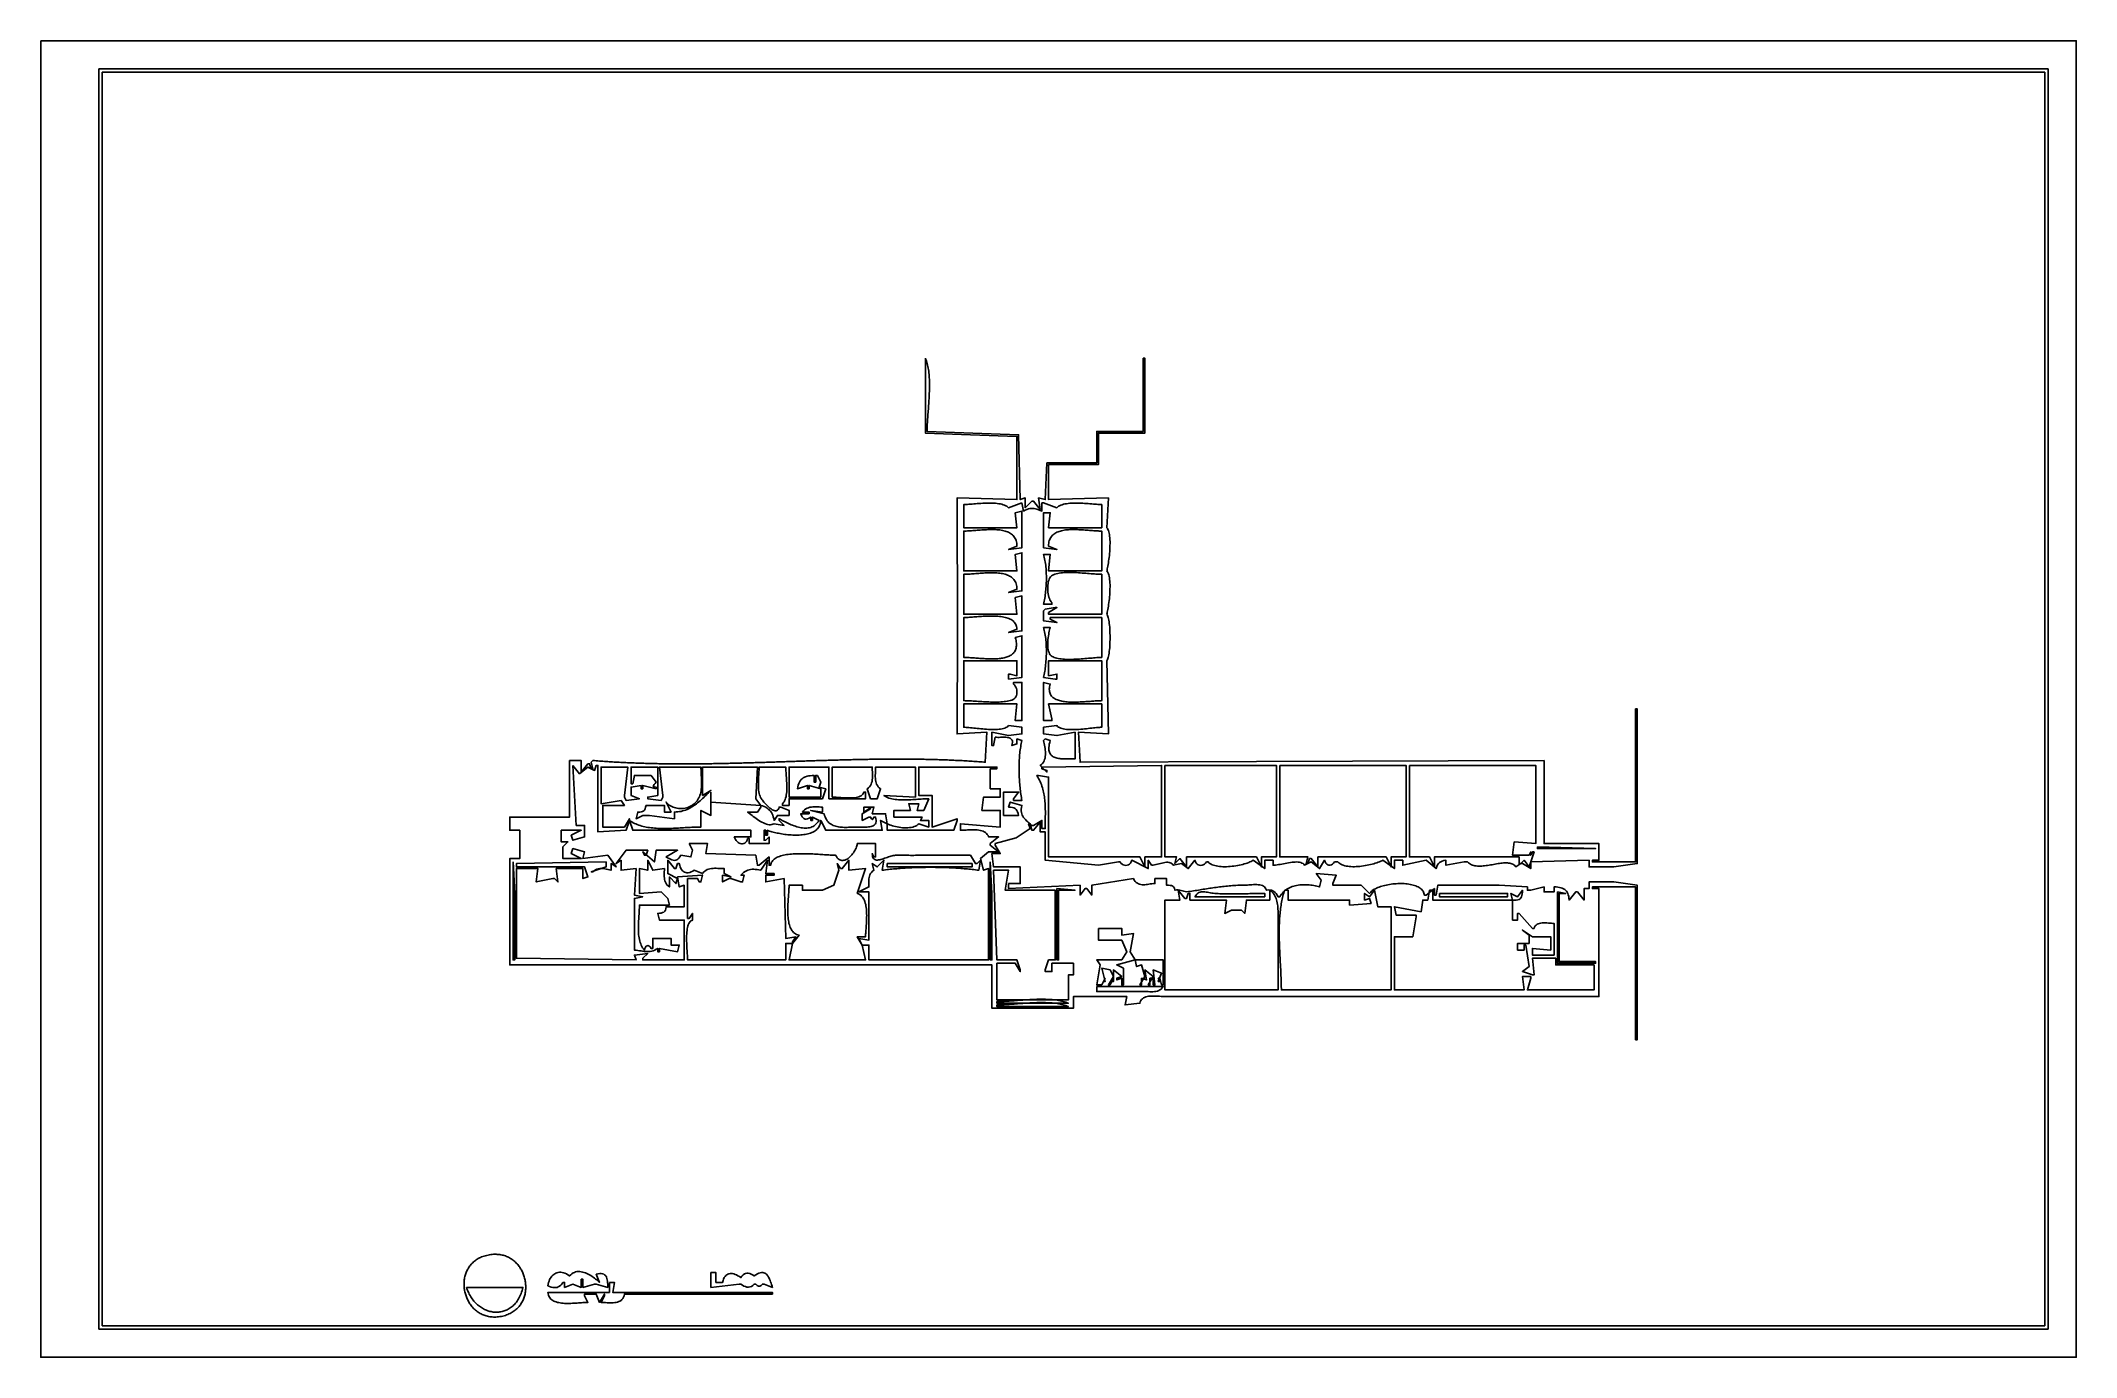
# Model space of a CAD drawing. Header units: metres. Extents: x 0 to 1224, y 0 to 792.
import ezdxf

# ---------------------------------------------------------------- set-up
doc = ezdxf.new("R2010")
doc.units = ezdxf.units.M

msp = doc.modelspace()

# ---------------------------------------------------------------- linework, layer by layer
for points in [[(0, 792), (0, 0), (1224, 0), (1224, 792), (0, 792)], [(35, 775), (35, 17), (1207, 17), (1207, 775), (35, 775)], [(37, 773), (37, 19), (1205, 19), (1205, 773), (37, 773)], [(532, 601), (532, 556), (559, 554.9854), (587, 554), (587, 516), (551, 517), (551.321, 437), (551, 375), (569, 376), (568, 358), (567.0095, 358.0765), (566.019, 358.1512), (565.0283, 358.224), (564.0375, 358.295), (563.0465, 358.3641), (562.0554, 358.4315), (561.0642, 358.497), (560.0728, 358.5607), (559.0813, 358.6227), (558.0897, 358.683), (557.098, 358.7415), (556.1061, 358.7983), (555.1141, 358.8534), (554.122, 358.9068), (553.1297, 358.9585), (552.1373, 359.0086), (551.1448, 359.057), (550.1522, 359.1039), (549.1595, 359.1491), (548.1666, 359.1927), (547.1737, 359.2348), (546.1806, 359.2753), (545.1874, 359.3143), (544.1941, 359.3517), (543.2007, 359.3877), (542.2071, 359.4221), (541.2135, 359.4551), (540.2197, 359.4866), (539.2259, 359.5167), (538.2319, 359.5453), (537.2378, 359.5726), (536.2437, 359.5984), (535.2494, 359.6229), (534.255, 359.646), (533.2606, 359.6678), (532.266, 359.6882), (531.2713, 359.7073), (530.2766, 359.7252), (529.2817, 359.7417), (528.2867, 359.757), (527.2917, 359.771), (526.2966, 359.7838), (525.3013, 359.7954), (524.306, 359.8058), (523.3106, 359.815), (522.3151, 359.823), (521.3195, 359.8299), (520.3239, 359.8357), (519.3281, 359.8403), (518.3323, 359.8438), (517.3364, 359.8463), (516.3404, 359.8476), (515.3444, 359.848), (514.3482, 359.8472), (513.352, 359.8455), (512.3557, 359.8427), (511.3593, 359.839), (510.3629, 359.8343), (509.3664, 359.8286), (508.3698, 359.822), (507.3732, 359.8144), (506.3765, 359.806), (505.3797, 359.7967), (504.3828, 359.7864), (503.3859, 359.7754), (502.389, 359.7634), (501.3919, 359.7507), (500.3948, 359.7371), (499.3977, 359.7228), (498.4005, 359.7076), (497.4032, 359.6917), (496.4059, 359.6751), (495.4085, 359.6577), (494.4111, 359.6396), (493.4136, 359.6208), (492.4161, 359.6013), (491.4185, 359.5812), (490.4209, 359.5604), (489.4232, 359.5389), (488.4255, 359.5169), (487.4277, 359.4942), (486.4299, 359.471), (485.432, 359.4472), (484.4341, 359.4228), (483.4362, 359.3979), (482.4382, 359.3725), (481.4402, 359.3465), (480.4422, 359.3201), (479.4441, 359.2932), (478.446, 359.2659), (477.4478, 359.2381), (476.4497, 359.2099), (475.4514, 359.1813), (474.4532, 359.1523), (473.4549, 359.1229), (472.4566, 359.0931), (471.4583, 359.063), (470.46, 359.0326), (469.4616, 359.0019), (468.4632, 358.9708), (467.4648, 358.9395), (466.4664, 358.908), (465.4679, 358.8761), (464.4695, 358.8441), (463.471, 358.8118), (462.4725, 358.7794), (461.474, 358.7467), (460.4755, 358.7139), (459.4769, 358.6809), (458.4784, 358.6478), (457.4798, 358.6146), (456.4813, 358.5813), (455.4827, 358.5479), (454.4841, 358.5145), (453.4856, 358.4809), (452.487, 358.4474), (451.4884, 358.4138), (450.4898, 358.3802), (449.4912, 358.3466), (448.4927, 358.3131), (447.4941, 358.2796), (446.4955, 358.2461), (445.497, 358.2128), (444.4984, 358.1795), (443.4999, 358.1463), (442.5013, 358.1133), (441.5028, 358.0804), (440.5043, 358.0476), (439.5058, 358.0151), (438.5073, 357.9827), (437.5088, 357.9505), (436.5103, 357.9185), (435.5119, 357.8868), (434.5135, 357.8554), (433.5151, 357.8242), (432.5167, 357.7933), (431.5183, 357.7626), (430.52, 357.7324), (429.5217, 357.7024), (428.5234, 357.6728), (427.5251, 357.6436), (426.5269, 357.6147), (425.5287, 357.5862), (424.5305, 357.5582), (423.5324, 357.5306), (422.5343, 357.5034), (421.5362, 357.4767), (420.5381, 357.4505), (419.5401, 357.4248), (418.5422, 357.3996), (417.5443, 357.3749), (416.5464, 357.3507), (415.5485, 357.3272), (414.5507, 357.3042), (413.553, 357.2818), (412.5553, 357.26), (411.5576, 357.2388), (410.56, 357.2182), (409.5624, 357.1984), (408.5649, 357.1792), (407.5674, 357.1607), (406.57, 357.1428), (405.5726, 357.1258), (404.5753, 357.1094), (403.5781, 357.0938), (402.5809, 357.079), (401.5838, 357.065), (400.5867, 357.0517), (399.5897, 357.0393), (398.5927, 357.0277), (397.5958, 357.017), (396.599, 357.0071), (395.6022, 356.9981), (394.6055, 356.9901), (393.6089, 356.9829), (392.6123, 356.9767), (391.6158, 356.9714), (390.6194, 356.9671), (389.6231, 356.9637), (388.6268, 356.9614), (387.6306, 356.9601), (386.6345, 356.9598), (385.6384, 356.9605), (384.6425, 356.9623), (383.6466, 356.9652), (382.6508, 356.9692), (381.6551, 356.9742), (380.6594, 356.9805), (379.6639, 356.9878), (378.6684, 356.9963), (377.673, 357.006), (376.6777, 357.0169), (375.6825, 357.029), (374.6874, 357.0423), (373.6924, 357.0568), (372.6974, 357.0726), (371.7026, 357.0897), (370.7079, 357.108), (369.7132, 357.1277), (368.7187, 357.1486), (367.7242, 357.171), (366.7299, 357.1946), (365.7356, 357.2197), (364.7415, 357.2461), (363.7474, 357.2739), (362.7535, 357.3031), (361.7597, 357.3338), (360.7659, 357.3659), (359.7723, 357.3995), (358.7788, 357.4345), (357.7854, 357.4711), (356.7921, 357.5092), (355.799, 357.5488), (354.8059, 357.5899), (353.813, 357.6326), (352.8202, 357.6769), (351.8274, 357.7228), (350.8349, 357.7703), (349.8424, 357.8194), (348.8501, 357.8701), (347.8578, 357.9226), (346.8657, 357.9766), (345.8738, 358.0324), (344.8819, 358.0899), (343.8902, 358.1491), (342.8986, 358.2101), (341.9071, 358.2728), (340.9158, 358.3373), (339.9246, 358.4035), (338.9336, 358.4716), (337.9426, 358.5415), (336.9518, 358.6132), (335.9612, 358.6868), (334.9707, 358.7622), (333.9803, 358.8396), (332.99, 358.9188), (332, 359), (331, 358), (332, 354), (331, 354), (330, 357), (329, 357), (325, 352), (325, 359), (318, 359), (318, 325), (282, 325), (282, 317), (288, 317), (288, 300), (282, 300), (282, 236), (572, 236), (572, 210), (621, 210), (621, 217), (653, 217), (652, 212), (661, 213), (661.1882, 213.8408), (661.4979, 214.5692), (661.9187, 215.1927), (662.4402, 215.7188), (663.0521, 216.1549), (663.7438, 216.5086), (664.5051, 216.7874), (665.3255, 216.9987), (666.1946, 217.15), (667.1021, 217.2488), (668.0376, 217.3027), (668.9906, 217.3191), (669.9508, 217.3055), (670.9078, 217.2694), (671.8511, 217.2183), (672.7705, 217.1597), (673.6554, 217.101), (674.4956, 217.0499), (675.2806, 217.0137), (676, 217), (726, 217), (937, 217), (937, 282), (933, 282), (933, 283), (959, 283), (959, 191), (960, 191), (960, 284), (946, 286), (931, 286), (931, 282), (928, 282), (928, 275), (924, 280), (923, 280), (919, 275), (918.9241, 276.1874), (918.7779, 277.2538), (918.5602, 278.2055), (918.2701, 279.0489), (917.9065, 279.7902), (917.4684, 280.4361), (916.9547, 280.9927), (916.3644, 281.4665), (915.6964, 281.8638), (914.9498, 282.1911), (914.1234, 282.4547), (913.2163, 282.661), (912.2274, 282.8164), (911.1556, 282.9273), (910, 283), (910, 280), (904, 280), (904, 283), (896, 281), (895, 281), (894, 281), (894, 283), (876.9992, 283.9846), (840, 284), (839, 278), (838, 278), (838, 282), (833, 278), (832, 278), (831.9096, 278.6477), (831.7465, 279.261), (831.5138, 279.8404), (831.2145, 280.3863), (830.8517, 280.8991), (830.4284, 281.3794), (829.9477, 281.8275), (829.4127, 282.2439), (828.8264, 282.6291), (828.1918, 282.9834), (827.512, 283.3074), (826.7902, 283.6015), (826.0292, 283.8661), (825.2323, 284.1017), (824.4023, 284.3087), (823.5425, 284.4876), (822.6558, 284.6389), (821.7454, 284.7629), (820.8142, 284.8601), (819.8653, 284.931), (818.9018, 284.9761), (817.9267, 284.9957), (816.9431, 284.9903), (815.9541, 284.9603), (814.9627, 284.9063), (813.9719, 284.8287), (812.9848, 284.7278), (812.0045, 284.6042), (811.034, 284.4583), (810.0764, 284.2905), (809.1347, 284.1014), (808.2121, 283.8913), (807.3114, 283.6606), (806.4359, 283.41), (805.5885, 283.1397), (804.7724, 282.8502), (803.9905, 282.542), (803.2459, 282.2156), (802.5418, 281.8713), (801.881, 281.5096), (801.2668, 281.1311), (800.7021, 280.736), (800.19, 280.3249), (799.7336, 279.8983), (799.3359, 279.4564), (799, 279), (794, 284), (777, 284), (777, 285), (779, 290), (767, 291), (770, 287), (769, 283), (768.1524, 283.2373), (767.2835, 283.4543), (766.396, 283.6496), (765.4921, 283.822), (764.5746, 283.9703), (763.6458, 284.0931), (762.7084, 284.1892), (761.7649, 284.2574), (760.8178, 284.2964), (759.8695, 284.3049), (758.9227, 284.2816), (757.9798, 284.2254), (757.0434, 284.1349), (756.116, 284.0089), (755.2001, 283.8461), (754.2982, 283.6453), (753.413, 283.4052), (752.5468, 283.1246), (751.7022, 282.8021), (750.8817, 282.4365), (750.0879, 282.0266), (749.3233, 281.5711), (748.5904, 281.0688), (747.8917, 280.5183), (747.2298, 279.9184), (746.6071, 279.2679), (746.0262, 278.5655), (745.4897, 277.8099), (745, 277), (744, 277), (743.397, 278.025), (742.8079, 278.9004), (742.2081, 279.6279), (741.5729, 280.2096), (740.8775, 280.6475), (740.0972, 280.9435), (739.2073, 281.0996), (738.1831, 281.1178), (737, 281), (736.7477, 281.7885), (736.3665, 282.4482), (735.8695, 282.9897), (735.2695, 283.4233), (734.5795, 283.7594), (733.8125, 284.0086), (732.9815, 284.1813), (732.0993, 284.288), (731.179, 284.339), (730.2336, 284.3449), (729.276, 284.3161), (728.3191, 284.263), (727.376, 284.1962), (726.4595, 284.126), (725.5827, 284.063), (724.7585, 284.0174), (724, 284), (722.9227, 283.9943), (721.8564, 283.9777), (720.8007, 283.9504), (719.7549, 283.913), (718.7184, 283.8659), (717.6906, 283.8094), (716.671, 283.7439), (715.659, 283.6699), (714.6539, 283.5879), (713.6552, 283.4981), (712.6624, 283.4011), (711.6747, 283.2971), (710.6917, 283.1868), (709.7128, 283.0704), (708.7373, 282.9483), (707.7647, 282.8211), (706.7944, 282.6891), (705.8258, 282.5526), (704.8583, 282.4122), (703.8914, 282.2683), (702.9244, 282.1212), (701.9568, 281.9714), (700.988, 281.8192), (700.0173, 281.6652), (699.0443, 281.5096), (698.0683, 281.353), (697.0888, 281.1958), (696.1051, 281.0382), (695.1167, 280.8809), (694.123, 280.7241), (693.1234, 280.5683), (692.1173, 280.4139), (691.1041, 280.2614), (690.0833, 280.1111), (689.0872, 280.0534), (688.178, 280.1519), (687.329, 280.3565), (686.5135, 280.617), (685.7046, 280.8831), (684.8756, 281.1046), (683.9996, 281.2314), (683.05, 281.2132), (682, 281), (681.674, 282.1243), (681.2462, 282.919), (680.6998, 283.4426), (680.0186, 283.7538), (679.1858, 283.9113), (678.1851, 283.9738), (677, 284), (677, 288), (670, 288), (670, 285), (669.0504, 284.9482), (668.1224, 284.8583), (667.2162, 284.7437), (666.3321, 284.6176), (665.4704, 284.4933), (664.6316, 284.3843), (663.8159, 284.3038), (663.0236, 284.2651), (662.255, 284.2817), (661.5105, 284.3667), (660.7904, 284.5336), (660.095, 284.7956), (659.4246, 285.1662), (658.7796, 285.6586), (658.1603, 286.2861), (657.567, 287.0621), (657, 288), (632, 284), (632, 278), (629, 282), (628, 282), (625, 278), (625, 284), (582, 282), (582, 285), (589, 285), (589, 295), (573, 295), (572, 303), (577, 303), (574, 308), (574, 309), (586.6242, 312.5849), (595, 318), (594, 321), (595, 321), (596, 317), (597, 317), (601, 322), (601, 316), (604, 316), (604, 299), (636, 296), (648, 298), (649, 298), (649.5556, 297.2287), (650.2112, 296.6368), (650.9386, 296.222), (651.7101, 295.9819), (652.4977, 295.9143), (653.2736, 296.0168), (654.0098, 296.287), (654.6784, 296.7228), (655.2516, 297.3218), (655.7014, 298.0816), (656, 299), (666, 294), (666, 299), (668, 296), (668.8441, 296.0526), (669.7158, 296.1793), (670.6082, 296.3627), (671.5145, 296.5855), (672.428, 296.8302), (673.3418, 297.0795), (674.249, 297.316), (675.143, 297.5223), (676.0169, 297.681), (676.8639, 297.7748), (677.6772, 297.7862), (678.45, 297.6979), (679.1755, 297.4925), (679.8468, 297.1526), (680.4572, 296.6609), (681, 296), (686, 297), (690, 294), (694, 299), (694.2985, 298.0816), (694.7483, 297.3217), (695.3214, 296.7228), (695.9901, 296.287), (696.7262, 296.0168), (697.5021, 295.9143), (698.2897, 295.9819), (699.0612, 296.222), (699.7887, 296.6368), (700.4442, 297.2287), (701, 298), (702, 298), (702.4906, 297.5122), (703.0617, 297.0744), (703.7079, 296.6851), (704.4235, 296.3427), (705.2027, 296.0457), (706.0402, 295.7927), (706.9302, 295.5821), (707.8671, 295.4124), (708.8453, 295.2822), (709.8593, 295.1899), (710.9034, 295.134), (711.9719, 295.1131), (713.0594, 295.1256), (714.1601, 295.17), (715.2685, 295.2449), (716.3789, 295.3487), (717.4858, 295.4799), (718.5835, 295.6371), (719.6665, 295.8187), (720.7291, 296.0232), (721.7657, 296.2492), (722.7706, 296.4951), (723.7384, 296.7595), (724.6634, 297.0407), (725.5399, 297.3374), (726.3625, 297.6481), (727.1253, 297.9712), (727.8229, 298.3052), (728.4497, 298.6486), (729, 299), (736, 294), (736, 299), (741, 299), (741, 296), (741.7554, 296.026), (742.5717, 296.099), (743.4412, 296.2117), (744.3565, 296.3566), (745.3097, 296.5262), (746.2936, 296.7132), (747.3003, 296.91), (748.3224, 297.1094), (749.3523, 297.3038), (750.3824, 297.4858), (751.4051, 297.648), (752.4128, 297.783), (753.398, 297.8833), (754.353, 297.9415), (755.2704, 297.9501), (756.1425, 297.9018), (756.9618, 297.7892), (757.7206, 297.6047), (758.4114, 297.3409), (759.0266, 296.9905), (759.5587, 296.546), (760, 296), (764, 298), (769, 294), (772, 299), (772.299, 298.0562), (772.7372, 297.2859), (773.2875, 296.6945), (773.9226, 296.287), (774.6157, 296.0688), (775.3395, 296.0451), (776.0669, 296.2211), (776.7708, 296.6021), (777.4242, 297.1933), (778, 298), (779, 298), (780, 298), (780.5134, 297.4858), (781.1009, 297.0283), (781.7576, 296.6255), (782.4782, 296.2753), (783.2576, 295.9756), (784.0909, 295.7246), (784.9729, 295.5201), (785.8984, 295.3601), (786.8625, 295.2426), (787.8601, 295.1656), (788.886, 295.127), (789.9352, 295.1248), (791.0026, 295.157), (792.083, 295.2216), (793.1715, 295.3164), (794.2629, 295.4396), (795.3521, 295.589), (796.4341, 295.7627), (797.5037, 295.9586), (798.5559, 296.1747), (799.5855, 296.4089), (800.5876, 296.6593), (801.557, 296.9238), (802.4886, 297.2004), (803.3773, 297.487), (804.2181, 297.7816), (805.0058, 298.0823), (805.7355, 298.3869), (806.4019, 298.6935), (807, 299), (814, 294), (814, 299), (819, 299), (819, 296), (833, 299), (839, 294), (839.4142, 295.194), (839.8794, 296.1744), (840.4182, 296.9666), (841.0528, 297.5963), (841.8059, 298.0889), (842.6998, 298.4701), (843.757, 298.7652), (845, 299), (845, 296), (856, 298), (857, 298), (858, 298), (858.5127, 297.4751), (859.0688, 297.02), (859.6658, 296.631), (860.3011, 296.3043), (860.9721, 296.0361), (861.6764, 295.8228), (862.4114, 295.6605), (863.1745, 295.5455), (863.9633, 295.4741), (864.7753, 295.4425), (865.6078, 295.447), (866.4583, 295.4837), (867.3244, 295.5491), (868.2035, 295.6393), (869.093, 295.7506), (869.9905, 295.8792), (870.8934, 296.0213), (871.7991, 296.1733), (872.7052, 296.3314), (873.6091, 296.4919), (874.5083, 296.6509), (875.4002, 296.8048), (876.2823, 296.9497), (877.1521, 297.0821), (878.007, 297.198), (878.8446, 297.2937), (879.6623, 297.3656), (880.4575, 297.4098), (881.2277, 297.4227), (881.9705, 297.4003), (882.6832, 297.3392), (883.3633, 297.2353), (884.0084, 297.0851), (884.6158, 296.8848), (885.1831, 296.6306), (885.7077, 296.3187), (886.187, 295.9455), (886.6186, 295.5072), (887, 295), (890, 297), (891, 297), (896, 294), (896, 298), (931, 299), (931, 295), (946, 295), (960, 297), (960, 390), (959, 390), (959, 298), (933, 298), (933, 299), (937, 299), (937, 309), (904, 309), (904, 359), (731, 358.3349), (625, 358), (624, 376), (642, 375), (641, 419), (641.2563, 419.3186), (641.495, 419.7644), (641.7159, 420.3283), (641.9192, 421.0012), (642.1049, 421.774), (642.2728, 422.6377), (642.4231, 423.5831), (642.5557, 424.6013), (642.6706, 425.683), (642.7678, 426.8192), (642.8474, 428.0008), (642.9092, 429.2188), (642.9534, 430.464), (642.98, 431.7274), (642.9888, 432.9999), (642.98, 434.2724), (642.9534, 435.5358), (642.9092, 436.781), (642.8474, 437.999), (642.7678, 439.1806), (642.6706, 440.3169), (642.5557, 441.3986), (642.4231, 442.4167), (642.2728, 443.3622), (642.1049, 444.2258), (641.9192, 444.9987), (641.7159, 445.6716), (641.495, 446.2355), (641.2563, 446.6813), (641, 447), (641.1637, 447.5961), (641.3313, 448.2889), (641.5008, 449.0703), (641.6703, 449.932), (641.8378, 450.8658), (642.0012, 451.8634), (642.1587, 452.9167), (642.3082, 454.0173), (642.4477, 455.1572), (642.5753, 456.328), (642.689, 457.5215), (642.7868, 458.7296), (642.8667, 459.944), (642.9268, 461.1564), (642.965, 462.3587), (642.9794, 463.5425), (642.9681, 464.6998), (642.9289, 465.8223), (642.86, 466.9016), (642.7594, 467.9298), (642.625, 468.8984), (642.455, 469.7993), (642.2472, 470.6242), (641.9999, 471.3649), (641.7108, 472.0133), (641.3782, 472.5611), (641, 473), (641.1637, 473.5961), (641.3313, 474.2889), (641.5008, 475.0703), (641.6703, 475.932), (641.8378, 476.8658), (642.0013, 477.8634), (642.1587, 478.9167), (642.3082, 480.0173), (642.4478, 481.1572), (642.5754, 482.328), (642.689, 483.5215), (642.7868, 484.7296), (642.8668, 485.944), (642.9268, 487.1564), (642.9651, 488.3587), (642.9795, 489.5425), (642.9681, 490.6998), (642.929, 491.8223), (642.86, 492.9016), (642.7594, 493.9298), (642.625, 494.8984), (642.455, 495.7993), (642.2473, 496.6242), (641.9999, 497.3649), (641.7108, 498.0133), (641.3782, 498.5611), (641, 499), (642, 517), (606, 516), (606, 537), (636, 537), (636, 556), (664, 556), (664, 601), (663, 601), (663, 557), (635, 557), (635, 538), (605, 538), (604, 516), (600, 517), (601, 510), (597, 515), (596, 515), (592, 511), (592, 517), (589, 516), (588, 555), (533, 557), (533.0055, 557.843), (533.0214, 558.7075), (533.0471, 559.5922), (533.0815, 560.4963), (533.124, 561.4185), (533.1737, 562.3578), (533.2298, 563.3132), (533.2914, 564.2836), (533.3577, 565.2679), (533.428, 566.2651), (533.5014, 567.2741), (533.5771, 568.2938), (533.6542, 569.3232), (533.732, 570.3612), (533.8096, 571.4068), (533.8863, 572.4588), (533.9611, 573.5162), (534.0333, 574.578), (534.1021, 575.6431), (534.1666, 576.7104), (534.226, 577.7788), (534.2795, 578.8474), (534.3263, 579.9149), (534.3656, 580.9804), (534.3965, 582.0429), (534.4182, 583.1011), (534.43, 584.1541), (534.4309, 585.2009), (534.4203, 586.2402), (534.3971, 587.2711), (534.3607, 588.2926), (534.3102, 589.3035), (534.2449, 590.3027), (534.1638, 591.2893), (534.0661, 592.2621), (533.9511, 593.2202), (533.8179, 594.1623), (533.6658, 595.0875), (533.4938, 595.9947), (533.3012, 596.8828), (533.0871, 597.7507), (532.8508, 598.5975), (532.5913, 599.422), (532.308, 600.2232), (532, 601)], [(590, 514), (582, 511), (581.5169, 511.4769), (580.9526, 511.9012), (580.3124, 512.2755), (579.6019, 512.6023), (578.8266, 512.8843), (577.9919, 513.1241), (577.1032, 513.3243), (576.1662, 513.4876), (575.1861, 513.6164), (574.1686, 513.7135), (573.1192, 513.7815), (572.0431, 513.8229), (570.9461, 513.8404), (569.8335, 513.8366), (568.7107, 513.8141), (567.5834, 513.7756), (566.4569, 513.7235), (565.3368, 513.6607), (564.2285, 513.5895), (563.1374, 513.5128), (562.0692, 513.433), (561.0292, 513.3529), (560.0229, 513.2749), (559.0558, 513.2018), (558.1333, 513.1361), (557.2611, 513.0804), (556.4444, 513.0375), (555.6889, 513.0098), (555, 513), (555, 499), (587, 499), (586, 508), (590, 509), (590, 487), (582, 486), (587, 488), (586.967, 488.9003), (586.876, 489.7469), (586.7289, 490.5415), (586.5276, 491.2855), (586.2742, 491.9805), (585.9705, 492.6279), (585.6185, 493.2293), (585.2202, 493.7861), (584.7774, 494.3001), (584.2923, 494.7725), (583.7666, 495.205), (583.2023, 495.5991), (582.6015, 495.9563), (581.966, 496.2782), (581.2978, 496.5661), (580.5989, 496.8218), (579.8711, 497.0466), (579.1165, 497.2422), (578.337, 497.41), (577.5346, 497.5515), (576.7111, 497.6683), (575.8686, 497.7619), (575.009, 497.8338), (574.1342, 497.8855), (573.2462, 497.9186), (572.3469, 497.9346), (571.4384, 497.935), (570.5225, 497.9213), (569.6011, 497.895), (568.6764, 497.8577), (567.7501, 497.8108), (566.8242, 497.756), (565.9007, 497.6947), (564.9816, 497.6284), (564.0687, 497.5587), (563.1641, 497.4871), (562.2697, 497.4151), (561.3874, 497.3442), (560.5192, 497.2759), (559.6671, 497.2118), (558.8329, 497.1534), (558.0186, 497.1022), (557.2263, 497.0598), (556.4577, 497.0275), (555.715, 497.0071), (555, 497), (555, 473), (587, 473), (586, 483), (590, 484), (590, 461), (582, 460), (587, 462), (586.967, 462.9003), (586.876, 463.7469), (586.7289, 464.5415), (586.5276, 465.2855), (586.2742, 465.9805), (585.9705, 466.6279), (585.6185, 467.2293), (585.2202, 467.7861), (584.7774, 468.3001), (584.2923, 468.7725), (583.7666, 469.205), (583.2023, 469.5991), (582.6015, 469.9563), (581.966, 470.2782), (581.2978, 470.5661), (580.5989, 470.8218), (579.8711, 471.0466), (579.1165, 471.2422), (578.337, 471.41), (577.5346, 471.5515), (576.7111, 471.6683), (575.8686, 471.7619), (575.009, 471.8338), (574.1342, 471.8855), (573.2462, 471.9186), (572.3469, 471.9346), (571.4384, 471.935), (570.5225, 471.9213), (569.6011, 471.895), (568.6764, 471.8577), (567.7501, 471.8108), (566.8242, 471.756), (565.9007, 471.6947), (564.9816, 471.6284), (564.0687, 471.5587), (563.1641, 471.4871), (562.2697, 471.4151), (561.3874, 471.3442), (560.5192, 471.2759), (559.6671, 471.2118), (558.8329, 471.1534), (558.0186, 471.1022), (557.2263, 471.0598), (556.4577, 471.0275), (555.715, 471.0071), (555, 471), (555, 447), (587, 447), (586, 457), (590, 458), (590, 437), (582, 436), (587, 438), (586.9373, 438.7827), (586.8045, 439.5144), (586.6041, 440.1968), (586.339, 440.8314), (586.012, 441.4197), (585.6258, 441.9633), (585.1831, 442.4639), (584.6868, 442.9229), (584.1396, 443.3419), (583.5442, 443.7226), (582.9035, 444.0664), (582.2202, 444.3749), (581.497, 444.6497), (580.7368, 444.8924), (579.9423, 445.1046), (579.1163, 445.2877), (578.2615, 445.4434), (577.3807, 445.5733), (576.4766, 445.6788), (575.5521, 445.7616), (574.6099, 445.8233), (573.6527, 445.8654), (572.6834, 445.8894), (571.7047, 445.897), (570.7193, 445.8897), (569.73, 445.8691), (568.7397, 445.8368), (567.7509, 445.7942), (566.7667, 445.7431), (565.7896, 445.6849), (564.8224, 445.6212), (563.868, 445.5536), (562.9291, 445.4836), (562.0084, 445.4129), (561.1087, 445.3429), (560.2328, 445.2753), (559.3835, 445.2117), (558.5635, 445.1535), (557.7756, 445.1024), (557.0225, 445.0599), (556.307, 445.0277), (555.6319, 445.0071), (555, 445), (555, 421), (555.6269, 420.9945), (556.2794, 420.9787), (556.9561, 420.9538), (557.6552, 420.9207), (558.3753, 420.8805), (559.1146, 420.8343), (559.8717, 420.783), (560.6449, 420.7278), (561.4327, 420.6697), (562.2335, 420.6097), (563.0456, 420.5489), (563.8676, 420.4883), (564.6978, 420.4291), (565.5346, 420.3721), (566.3765, 420.3186), (567.2219, 420.2695), (568.0691, 420.2259), (568.9166, 420.1888), (569.7629, 420.1593), (570.6062, 420.1384), (571.4451, 420.1272), (572.278, 420.1268), (573.1033, 420.1381), (573.9193, 420.1622), (574.7245, 420.2003), (575.5174, 420.2532), (576.2963, 420.3222), (577.0596, 420.4082), (577.8058, 420.5122), (578.5333, 420.6354), (579.2405, 420.7787), (579.9257, 420.9433), (580.5876, 421.1302), (581.2243, 421.3403), (581.8344, 421.5749), (582.4163, 421.8348), (582.9683, 422.1213), (583.489, 422.4352), (583.9766, 422.7778), (584.4297, 423.1499), (584.8467, 423.5527), (585.2259, 423.9873), (585.5657, 424.4546), (585.8647, 424.9557), (586.1212, 425.4917), (586.3336, 426.0636), (586.5003, 426.6724), (586.6198, 427.3193), (586.6904, 428.0052), (586.7106, 428.7313), (586.6788, 429.4985), (586.5935, 430.3079), (586.4529, 431.1606), (586.2556, 432.0576), (586, 433), (590, 434), (590, 409), (582, 408), (582, 411), (583, 411), (587, 410), (587, 419), (555, 419), (555, 395), (555.9075, 394.9926), (556.8363, 394.9715), (557.7847, 394.9385), (558.7511, 394.8951), (559.7337, 394.8431), (560.731, 394.7841), (561.7412, 394.7197), (562.7627, 394.6516), (563.7938, 394.5816), (564.8327, 394.5111), (565.878, 394.442), (566.9278, 394.3759), (567.9804, 394.3144), (569.0343, 394.2592), (570.0878, 394.2119), (571.1391, 394.1743), (572.1866, 394.148), (573.2287, 394.1346), (574.2636, 394.1358), (575.2897, 394.1534), (576.3053, 394.1888), (577.3088, 394.2439), (578.2984, 394.3202), (579.2725, 394.4194), (580.2294, 394.5433), (581.1675, 394.6934), (582.085, 394.8714), (582.9803, 395.079), (583.8518, 395.3179), (584.6841, 395.6563), (585.3814, 396.1238), (585.9487, 396.7018), (586.3907, 397.3715), (586.7123, 398.1142), (586.9186, 398.9112), (587.0143, 399.7439), (587.0043, 400.5936), (586.8936, 401.4414), (586.6871, 402.2688), (586.3895, 403.0571), (586.0059, 403.7875), (585.5411, 404.4413), (585, 405), (585, 406), (590, 406), (590, 383), (586, 383), (587, 393), (555, 393), (555, 379), (555.6805, 378.9873), (556.43, 378.9514), (557.2427, 378.8952), (558.1131, 378.8217), (559.0354, 378.7338), (560.004, 378.6344), (561.0131, 378.5266), (562.0572, 378.4132), (563.1305, 378.2973), (564.2274, 378.1818), (565.3421, 378.0697), (566.4691, 377.9639), (567.6026, 377.8674), (568.737, 377.7831), (569.8666, 377.714), (570.9858, 377.6631), (572.0887, 377.6333), (573.1699, 377.6275), (574.2236, 377.6488), (575.244, 377.7002), (576.2257, 377.7844), (577.1629, 377.9046), (578.0498, 378.0636), (578.8809, 378.2645), (579.6505, 378.5102), (580.3528, 378.8036), (580.9823, 379.1477), (581.5332, 379.5455), (582, 380), (590, 379), (590, 375), (582, 374), (572, 376), (572, 368), (573, 368), (574, 373), (574.751, 372.9412), (575.5352, 372.9205), (576.3421, 372.9271), (577.1617, 372.9502), (577.9835, 372.9792), (578.7975, 373.0033), (579.5933, 373.0118), (580.3607, 372.9941), (581.0895, 372.9394), (581.7694, 372.8369), (582.3902, 372.676), (582.9417, 372.446), (583.4136, 372.1361), (583.7956, 371.7357), (584.0776, 371.234), (584.2492, 370.6202), (584.3004, 369.8838), (584.2207, 369.0139), (584, 368), (587, 369), (587, 372), (590, 371), (589.7936, 370.0948), (589.6014, 369.1737), (589.4232, 368.2377), (589.2588, 367.2877), (589.1079, 366.3245), (588.9704, 365.3492), (588.846, 364.3625), (588.7346, 363.3656), (588.6358, 362.3592), (588.5496, 361.3443), (588.4756, 360.3219), (588.4137, 359.2928), (588.3637, 358.2579), (588.3253, 357.2183), (588.2984, 356.1748), (588.2827, 355.1283), (588.278, 354.0798), (588.2841, 353.0302), (588.3008, 351.9804), (588.3279, 350.9313), (588.3651, 349.8839), (588.4123, 348.8391), (588.4693, 347.7978), (588.5358, 346.7609), (588.6116, 345.7294), (588.6965, 344.7041), (588.7903, 343.6861), (588.8928, 342.6762), (589.0038, 341.6753), (589.123, 340.6844), (589.2503, 339.7043), (589.3854, 338.7361), (589.5281, 337.7807), (589.6783, 336.8389), (589.8356, 335.9117), (590, 335), (585, 335), (585, 336), (588, 340), (579, 340), (579, 326), (588, 326), (587.7497, 327.1915), (587.4252, 328.1736), (587.0135, 328.9677), (586.5019, 329.5955), (585.8777, 330.0789), (585.1282, 330.4393), (584.2405, 330.6985), (583.202, 330.8782), (582, 331), (583, 334), (590, 332), (589.7691, 330.7931), (589.6478, 329.695), (589.6314, 328.6939), (589.7157, 327.7782), (589.896, 326.9362), (590.1679, 326.1562), (590.527, 325.4266), (590.9687, 324.7356), (591.4886, 324.0716), (592.0823, 323.4228), (592.7452, 322.7777), (593.4729, 322.1246), (594.2609, 321.4517), (595.1047, 320.7474), (596, 320), (597, 320), (602, 323), (602, 318), (604, 318), (604.0029, 319.1152), (604.011, 320.2149), (604.0227, 321.2997), (604.0365, 322.3704), (604.0512, 323.4274), (604.0652, 324.4713), (604.0771, 325.5029), (604.0856, 326.5228), (604.0891, 327.5314), (604.0863, 328.5296), (604.0757, 329.5178), (604.056, 330.4967), (604.0256, 331.467), (603.9833, 332.4291), (603.9274, 333.3839), (603.8567, 334.3318), (603.7697, 335.2735), (603.665, 336.2096), (603.5411, 337.1407), (603.3967, 338.0674), (603.2303, 338.9905), (603.0404, 339.9104), (602.8257, 340.8278), (602.5848, 341.7433), (602.3162, 342.6575), (602.0185, 343.5711), (601.6902, 344.4847), (601.33, 345.3988), (600.9365, 346.3142), (600.5081, 347.2313), (600.0435, 348.1509), (599.5413, 349.0736), (599, 350), (600, 350), (606, 349), (606, 301), (661, 301), (664, 295), (664, 301), (674, 301), (674, 356), (602, 355), (602, 354), (605, 353), (605, 352), (601, 356), (601.7612, 356.5761), (602.4018, 357.2304), (602.9297, 357.955), (603.353, 358.7418), (603.6798, 359.5828), (603.918, 360.4701), (604.0759, 361.3957), (604.1613, 362.3516), (604.1824, 363.3298), (604.1471, 364.3223), (604.0636, 365.3211), (603.9399, 366.3183), (603.7841, 367.3058), (603.6041, 368.2757), (603.408, 369.2201), (603.204, 370.1308), (603, 371), (604, 372), (607, 371), (606.6889, 369.8525), (606.4567, 368.7868), (606.3009, 367.7999), (606.2185, 366.8889), (606.2071, 366.0506), (606.2638, 365.2822), (606.3861, 364.5805), (606.5712, 363.9427), (606.8165, 363.3657), (607.1192, 362.8466), (607.4767, 362.3823), (607.8863, 361.9698), (608.3453, 361.6062), (608.8511, 361.2884), (609.4009, 361.0135), (609.9921, 360.7785), (610.6219, 360.5803), (611.2878, 360.416), (611.987, 360.2826), (612.7169, 360.177), (613.4746, 360.0964), (614.2577, 360.0376), (615.0634, 359.9978), (615.8889, 359.9738), (616.7317, 359.9628), (617.5891, 359.9617), (618.4582, 359.9675), (619.3366, 359.9772), (620.2215, 359.9878), (621.1101, 359.9964), (622, 360), (622, 376), (611, 374), (603, 375), (603, 379), (611, 380), (611.477, 379.5334), (612.0363, 379.1252), (612.6723, 378.7723), (613.3794, 378.4716), (614.1523, 378.22), (614.9852, 378.0146), (615.8728, 377.8522), (616.8093, 377.7299), (617.7894, 377.6445), (618.8074, 377.5931), (619.8579, 377.5725), (620.9352, 377.5797), (622.0339, 377.6117), (623.1485, 377.6653), (624.2733, 377.7377), (625.4028, 377.8256), (626.5316, 377.9261), (627.6541, 378.036), (628.7646, 378.1525), (629.8578, 378.2723), (630.9281, 378.3925), (631.9698, 378.5099), (632.9776, 378.6216), (633.9458, 378.7245), (634.869, 378.8155), (635.7415, 378.8916), (636.5578, 378.9498), (637.3125, 378.9869), (638, 379), (638, 393), (606, 393), (608, 384), (608, 383), (603, 383), (603, 406), (607, 405), (606.7726, 404.1381), (606.6107, 403.3211), (606.5123, 402.5476), (606.4755, 401.8167), (606.4982, 401.1272), (606.5785, 400.478), (606.7143, 399.868), (606.9036, 399.2961), (607.1445, 398.7612), (607.435, 398.2621), (607.7731, 397.7978), (608.1568, 397.3672), (608.584, 396.9691), (609.0528, 396.6024), (609.5613, 396.2661), (610.1073, 395.9589), (610.689, 395.6799), (611.3043, 395.4279), (611.9512, 395.2017), (612.6278, 395.0004), (613.332, 394.8227), (614.0619, 394.6675), (614.8154, 394.5338), (615.5906, 394.4204), (616.3855, 394.3263), (617.198, 394.2503), (618.0262, 394.1913), (618.8682, 394.1482), (619.7218, 394.1199), (620.5851, 394.1053), (621.4562, 394.1032), (622.3329, 394.1126), (623.2134, 394.1324), (624.0956, 394.1614), (624.9776, 394.1986), (625.8573, 394.2427), (626.7328, 394.2928), (627.602, 394.3477), (628.463, 394.4063), (629.3138, 394.4675), (630.1523, 394.5302), (630.9767, 394.5932), (631.7848, 394.6555), (632.5747, 394.716), (633.3445, 394.7735), (634.092, 394.8269), (634.8154, 394.8752), (635.5127, 394.9171), (636.1817, 394.9517), (636.8206, 394.9778), (637.4273, 394.9942), (638, 395), (638, 419), (606, 419), (606, 410), (611, 411), (611, 408), (610, 408), (603, 409), (603.1989, 409.8722), (603.387, 410.7715), (603.5639, 411.6961), (603.7294, 412.6439), (603.8831, 413.6129), (604.0248, 414.6012), (604.154, 415.6068), (604.2706, 416.6279), (604.3741, 417.6623), (604.4644, 418.7081), (604.541, 419.7634), (604.6037, 420.8262), (604.6521, 421.8945), (604.6861, 422.9664), (604.7051, 424.04), (604.7091, 425.1131), (604.6975, 426.184), (604.6702, 427.2505), (604.6268, 428.3109), (604.567, 429.363), (604.4905, 430.4049), (604.397, 431.4346), (604.2862, 432.4503), (604.1578, 433.4499), (604.0115, 434.4315), (603.8469, 435.393), (603.6637, 436.3326), (603.4617, 437.2483), (603.2406, 438.138), (603, 439), (607, 439), (606.8216, 438.361), (606.6361, 437.6224), (606.4487, 436.7968), (606.2649, 435.8968), (606.0901, 434.935), (605.9296, 433.924), (605.7889, 432.8763), (605.6733, 431.8046), (605.5883, 430.7214), (605.5392, 429.6393), (605.5314, 428.5709), (605.5703, 427.5288), (605.6613, 426.5256), (605.8098, 425.5738), (606.0212, 424.6861), (606.3008, 423.8751), (606.6541, 423.1533), (607.0865, 422.5333), (607.6034, 422.0277)], [(607.6033, 422.0277), (608.1461, 421.6485), (608.7595, 421.3114), (609.4388, 421.0145), (610.1797, 420.7557), (610.9779, 420.5332), (611.8287, 420.3449), (612.728, 420.1888), (613.6712, 420.063), (614.6538, 419.9655), (615.6716, 419.8944), (616.7201, 419.8476), (617.7948, 419.8232), (618.8913, 419.8193), (620.0053, 419.8338), (621.1323, 419.8647), (622.2678, 419.9102), (623.4076, 419.9682), (624.547, 420.0367), (625.6819, 420.1138), (626.8076, 420.1976), (627.9199, 420.286), (629.0142, 420.377), (630.0862, 420.4687), (631.1314, 420.5592), (632.1454, 420.6464), (633.1239, 420.7283), (634.0624, 420.8031), (634.9564, 420.8687), (635.8016, 420.9232), (636.5935, 420.9645), (637.3278, 420.9908), (638, 421), (638, 445), (607, 445), (607, 444), (611, 442), (603, 443), (603, 449), (604, 450), (610, 451), (611, 451), (606, 448), (606, 447), (638, 447), (638, 471), (637.1896, 471.0092), (636.3368, 471.0356), (635.445, 471.0771), (634.5171, 471.1317), (633.5566, 471.1973), (632.5665, 471.2717), (631.5502, 471.3531), (630.5108, 471.4393), (629.4515, 471.5282), (628.3757, 471.6179), (627.2863, 471.7062), (626.1868, 471.7912), (625.0803, 471.8707), (623.9701, 471.9426), (622.8592, 472.005), (621.7511, 472.0558), (620.6488, 472.093), (619.5556, 472.1144), (618.4747, 472.118), (617.4094, 472.1018), (616.3628, 472.0637), (615.3382, 472.0016), (614.3387, 471.9136), (613.3676, 471.7975), (612.4282, 471.6512), (611.5236, 471.4729), (610.657, 471.2603), (609.8317, 471.0114), (609.0509, 470.7242), (608.3178, 470.3966), (607.737, 470.0212), (607.2294, 469.5131), (606.7927, 468.8865), (606.4245, 468.1558), (606.1226, 467.3352), (605.8846, 466.4392), (605.7085, 465.482), (605.5917, 464.478), (605.5322, 463.4416), (605.5275, 462.3871), (605.5755, 461.3288), (605.6739, 460.2811), (605.8203, 459.2582), (606.0125, 458.2746), (606.2482, 457.3446), (606.5252, 456.4825), (606.8411, 455.7026), (607.1937, 455.0193), (607.5808, 454.447), (608, 454), (608, 453), (603, 453), (603.1989, 453.8722), (603.387, 454.7715), (603.5639, 455.6961), (603.7294, 456.6439), (603.8831, 457.6129), (604.0248, 458.6012), (604.154, 459.6068), (604.2706, 460.6279), (604.3741, 461.6623), (604.4644, 462.7081), (604.541, 463.7634), (604.6037, 464.8262), (604.6521, 465.8945), (604.6861, 466.9664), (604.7051, 468.04), (604.7091, 469.1131), (604.6975, 470.184), (604.6702, 471.2505), (604.6268, 472.3109), (604.567, 473.363), (604.4905, 474.4049), (604.397, 475.4346), (604.2862, 476.4503), (604.1578, 477.4499), (604.0115, 478.4315), (603.8469, 479.393), (603.6637, 480.3326), (603.4617, 481.2483), (603.2406, 482.138), (603, 483), (607, 483), (606, 473), (638, 473), (638, 497), (637.2849, 497.0071), (636.5422, 497.0275), (635.7736, 497.0598), (634.9812, 497.1022), (634.167, 497.1534), (633.3328, 497.2118), (632.4806, 497.2759), (631.6124, 497.3442), (630.7301, 497.4151), (629.8357, 497.4871), (628.9311, 497.5587), (628.0182, 497.6284), (627.0991, 497.6947), (626.1756, 497.756), (625.2498, 497.8108), (624.3235, 497.8577), (623.3987, 497.895), (622.4774, 497.9213), (621.5614, 497.935), (620.6529, 497.9346), (619.7536, 497.9186), (618.8656, 497.8855), (617.9909, 497.8338), (617.1312, 497.7619), (616.2887, 497.6683), (615.4653, 497.5515), (614.6628, 497.41), (613.8833, 497.2422), (613.1287, 497.0466), (612.4009, 496.8218), (611.702, 496.5661), (611.0338, 496.2782), (610.3983, 495.9563), (609.7975, 495.5991), (609.2333, 495.205), (608.7076, 494.7725), (608.2224, 494.3001), (607.7797, 493.7861), (607.3813, 493.2293), (607.0294, 492.6279), (606.7257, 491.9805), (606.4722, 491.2855), (606.271, 490.5415), (606.1239, 489.7469), (606.0329, 488.9003), (606, 488), (611, 486), (603, 487), (603, 508), (607, 508), (606, 499), (638, 499), (638, 513), (637.311, 513.0098), (636.5554, 513.0375), (635.7388, 513.0805), (634.8665, 513.1361), (633.9441, 513.2018), (632.977, 513.2749), (631.9707, 513.3529), (630.9307, 513.433), (629.8624, 513.5128), (628.7714, 513.5896), (627.6631, 513.6607), (626.5429, 513.7236), (625.4165, 513.7756), (624.2891, 513.8142), (623.1664, 513.8367), (622.0538, 513.8405), (620.9567, 513.8229), (619.8807, 513.7815), (618.8312, 513.7136), (617.8137, 513.6165), (616.8337, 513.4876), (615.8967, 513.3244), (615.008, 513.1242), (614.1733, 512.8844), (613.398, 512.6023), (612.6875, 512.2755), (612.0473, 511.9012), (611.483, 511.4769), (611, 511), (603, 514), (602, 514), (602, 509), (600.9338, 509.4502), (599.9437, 509.8385), (599.0149, 510.1587), (598.1328, 510.4049), (597.2828, 510.5713), (596.4502, 510.6518), (595.6203, 510.6406), (594.7786, 510.5316), (593.9104, 510.319), (593.0009, 509.9969), (592.0357, 509.5591), (591, 509), (590, 514)], [(320, 356), (322, 320), (327, 320), (327, 313), (320, 311), (319, 314), (325, 317), (313, 317), (313, 310), (317, 310), (314, 307), (314, 300), (325, 300), (319, 303), (320, 306), (327, 304), (326, 300), (341, 302), (346, 295), (343, 297), (343, 293), (342.0605, 293.2243), (341.0932, 293.4473), (340.1077, 293.6526), (339.1136, 293.8238), (338.1204, 293.9445), (337.1378, 293.9983), (336.1753, 293.9689), (335.2425, 293.8398), (334.349, 293.5948), (333.5043, 293.2174), (332.7181, 292.6912), (332, 292), (331, 292), (340, 295), (340, 298), (286, 297), (286, 295), (327, 295), (329, 289), (326, 288), (326, 294), (310, 294), (311, 286), (309, 288), (308, 288), (298, 286), (299, 294), (286, 294), (286, 240), (358, 239), (357, 242), (365, 243), (362, 240), (362, 239), (387, 239), (387, 263), (372, 263), (371, 267), (372.1485, 267.1052), (373.139, 267.2509), (373.9756, 267.4733), (374.6627, 267.8084), (375.2044, 268.2925), (375.605, 268.9616), (375.8688, 269.8521), (376, 271), (387, 271), (387, 284), (384, 283), (383, 289), (398, 290), (397, 286), (396, 286), (395, 288), (390, 288), (389, 288), (389, 264), (390, 264), (392, 267), (392, 263), (391.4271, 262.809), (390.9146, 262.5002), (390.4595, 262.0814), (390.0587, 261.5606), (389.7094, 260.9457), (389.4084, 260.2446), (389.1529, 259.4651), (388.9399, 258.6153), (388.7663, 257.7029), (388.6292, 256.7359), (388.5256, 255.7222), (388.4525, 254.6697), (388.4069, 253.5862), (388.3859, 252.4798), (388.3865, 251.3583), (388.4057, 250.2296), (388.4404, 249.1015), (388.4878, 247.9821), (388.5449, 246.8792), (388.6086, 245.8007), (388.6759, 244.7545), (388.744, 243.7486), (388.8098, 242.7907), (388.8703, 241.8889), (388.9225, 241.051), (388.9636, 240.285), (388.9904, 239.5986), (389, 239), (448, 239), (448, 249), (452, 249), (450, 239), (496, 239), (494, 248), (498, 248), (498, 239), (570, 239), (570, 294), (567, 293), (565, 300), (570, 304), (576, 304), (571, 308), (571, 309), (576, 313), (570, 313), (569.6456, 313.8137), (569.1981, 314.5231), (568.6649, 315.1349), (568.0536, 315.6556), (567.3717, 316.0919), (566.6268, 316.4504), (565.8263, 316.7378), (564.9777, 316.9606), (564.0887, 317.1255), (563.1667, 317.2391), (562.2192, 317.3081), (561.2538, 317.339), (560.278, 317.3385), (559.2993, 317.3133), (558.3253, 317.2699), (557.3634, 317.2151), (556.4212, 317.1553), (555.5063, 317.0973), (554.6261, 317.0476), (553.7881, 317.013), (553, 317), (553, 321), (577, 319), (577, 329), (566, 329), (567, 337), (577, 337), (577, 342), (571, 342), (571, 354), (575, 354), (575, 355), (528, 355), (528, 338), (536, 338), (536, 319), (551, 324), (551, 323), (549, 317), (509, 317), (509, 321), (509.6734, 320.6676), (510.4266, 320.3461), (511.2506, 320.0388), (512.1364, 319.7495), (513.0752, 319.4815), (514.058, 319.2385), (515.0759, 319.024), (516.1198, 318.8415), (517.181, 318.6947), (518.2503, 318.587), (519.319, 318.522), (520.378, 318.5032), (521.4185, 318.5342), (522.4314, 318.6185), (523.4078, 318.7597), (524.3388, 318.9613), (525.2155, 319.2269), (526.0289, 319.56), (526.7701, 319.9642), (527.4301, 320.443), (528, 321), (534, 319), (534, 323), (529, 323), (530, 325), (513, 325), (513, 329), (523, 329), (522, 333), (528, 333), (527, 329), (531, 329), (534, 336), (533.1792, 335.9905), (532.316, 335.9638), (531.4139, 335.9226), (530.4767, 335.8696), (529.508, 335.8074), (528.5115, 335.7387), (527.491, 335.6663), (526.4499, 335.5926), (525.3921, 335.5206), (524.3213, 335.4527), (523.241, 335.3917), (522.155, 335.3403), (521.0669, 335.3011), (519.9805, 335.2768), (518.8994, 335.2701), (517.8272, 335.2836), (516.7677, 335.3201), (515.7245, 335.3822), (514.7014, 335.4726), (513.7019, 335.5939), (512.7298, 335.7489), (511.7887, 335.9402), (510.8823, 336.1704), (510.0144, 336.4423), (509.1885, 336.7585), (508.4083, 337.1218), (507.6776, 337.5347), (507, 338), (526, 337), (526, 355), (502, 355), (501.9856, 354.0723), (501.9505, 353.1219), (501.9064, 352.1561), (501.8653, 351.1821), (501.839, 350.2072), (501.8394, 349.2385), (501.8783, 348.2834), (501.9676, 347.3492), (502.1191, 346.4429), (502.3448, 345.5719), (502.6564, 344.7435), (503.0659, 343.9648), (503.585, 343.2432), (504.2258, 342.5858), (505, 342), (503, 336), (499, 336), (497, 342), (497.7741, 342.5858), (498.4148, 343.2432), (498.934, 343.9648), (499.3435, 344.7435), (499.6551, 345.5719), (499.8808, 346.4429), (500.0323, 347.3492), (500.1216, 348.2835), (500.1605, 349.2385), (500.1609, 350.2072), (500.1346, 351.1821), (500.0935, 352.1561), (500.0494, 353.1219), (500.0143, 354.0723), (500, 355), (476, 355), (476, 337), (476.6584, 336.9874), (477.4028, 336.9529), (478.2229, 336.9015), (479.1088, 336.8382), (480.0503, 336.768), (481.0373, 336.6959), (482.0598, 336.6267), (483.1075, 336.5657), (484.1705, 336.5176), (485.2387, 336.4874), (486.3019, 336.4803), (487.3501, 336.5011), (488.3731, 336.5549), (489.3609, 336.6465), (490.3034, 336.7811), (491.1904, 336.9635), (492.0119, 337.1989), (492.7578, 337.492), (493.418, 337.848), (493.9825, 338.2718), (494.441, 338.7684), (494.7835, 339.3428), (495, 340), (496, 340), (496, 336), (474, 336), (474, 355), (450, 355), (450, 337), (469, 337), (469, 342), (462, 344), (462, 342), (461, 342), (461, 344), (455, 342), (455.248, 343.182), (455.5428, 344.2495), (455.8876, 345.2076), (456.2852, 346.0613), (456.7386, 346.8156), (457.2509, 347.4755), (457.8249, 348.0462), (458.4637, 348.5326), (459.1703, 348.9397), (459.9477, 349.2726), (460.7987, 349.5363), (461.7265, 349.7359), (462.734, 349.8763), (463.8241, 349.9627), (465, 350), (465, 346), (466, 346), (466, 350), (467, 350), (469, 346), (468, 343), (472, 342), (470, 336), (450, 336), (450, 332), (446, 332), (446, 333), (446.5099, 333.5203), (446.9539, 334.1258), (447.3358, 334.8094), (447.6598, 335.5643), (447.9295, 336.3836), (448.1491, 337.2603), (448.3224, 338.1876), (448.4534, 339.1586), (448.546, 340.1663), (448.6041, 341.2039), (448.6316, 342.2645), (448.6326, 343.3411), (448.6108, 344.4268), (448.5703, 345.5148), (448.5151, 346.5982), (448.4489, 347.67), (448.3758, 348.7233), (448.2997, 349.7513), (448.2245, 350.747), (448.1541, 351.7035), (448.0926, 352.614), (448.0437, 353.4715), (448.0116, 354.2691), (448, 355), (432, 355), (431.9878, 354.1675), (431.9545, 353.2865), (431.905, 352.363), (431.8443, 351.4031), (431.7771, 350.4127), (431.7084, 349.3979), (431.6432, 348.3648), (431.5862, 347.3192), (431.5425, 346.2673), (431.5168, 345.2151), (431.5141, 344.1686), (431.5394, 343.1338), (431.5974, 342.1167), (431.6931, 341.1234), (431.8314, 340.1599), (432.0172, 339.2322), (432.2554, 338.3463), (432.5509, 337.5083), (432.9085, 336.7242), (433.3333, 336), (433.6291, 335.5723), (433.9944, 335.077), (434.4215, 334.5278), (434.9028, 333.9383), (435.4307, 333.3221), (435.9975, 332.6931), (436.5957, 332.0647), (437.2177, 331.4508), (437.8558, 330.8649), (438.5024, 330.3208), (439.1499, 329.8321), (439.7907, 329.4124), (440.4172, 329.0756), (441.0217, 328.8351), (441.5967, 328.7047), (442.1346, 328.6981), (442.6277, 328.8289), (443.0683, 329.1109), (443.449, 329.5575), (443.7621, 330.1827), (444, 331), (445, 331), (450, 329), (450, 326), (443, 326), (441, 323), (440.7944, 324.0949), (440.5267, 325.1151), (440.195, 326.0626), (439.7978, 326.9394), (439.3334, 327.7478), (438.8001, 328.4898), (438.1963, 329.1674), (437.5204, 329.7829), (436.7706, 330.3382), (435.9453, 330.8354), (435.0429, 331.2767), (434.0616, 331.6642), (433, 332), (430, 336), (431, 355), (398, 355), (398, 338), (403, 341), (402.2611, 340.2887), (401.5293, 339.578), (400.8028, 338.8701), (400.0803, 338.1669), (399.3601, 337.4705), (398.6407, 336.7829), (397.9206, 336.1061), (397.1982, 335.4423), (396.472, 334.7934), (395.7405, 334.1616), (395.0022, 333.5487), (394.2554, 332.957), (393.4987, 332.3883), (392.7305, 331.8449), (391.9493, 331.3286), (391.1535, 330.8416), (390.3416, 330.386), (389.5121, 329.9636), (388.6635, 329.5766), (387.7941, 329.2271), (386.9026, 328.917), (385.9872, 328.6485), (385.0465, 328.4235), (384.079, 328.2441), (383.0831, 328.1123), (382.0572, 328.0303), (381, 328), (381, 324), (366, 326), (365, 326), (363, 326), (362, 326), (358, 324), (359, 328), (360.1786, 327.9925), (361.1498, 328.088), (361.9381, 328.3075), (362.5682, 328.672), (363.0648, 329.2025), (363.4525, 329.92), (363.756, 330.8455), (364, 332), (375, 332), (375, 328), (379, 328), (376, 334), (376.6304, 333.3505), (377.2956, 332.7605), (377.9923, 332.2296), (378.7172, 331.7574), (379.4669, 331.3436), (380.2383, 330.9878), (381.0281, 330.6897), (381.8329, 330.4489), (382.6494, 330.265), (383.4745, 330.1377), (384.3047, 330.0667), (385.1369, 330.0516), (385.9677, 330.0919), (386.7939, 330.1875), (387.6122, 330.3379), (388.4192, 330.5427), (389.2117, 330.8016), (389.9865, 331.1143), (390.7402, 331.4804), (391.4696, 331.8996), (392.1713, 332.3714), (392.8421, 332.8955), (393.4787, 333.4717), (394.0779, 334.0994), (394.6363, 334.7784), (395.1506, 335.5083), (395.6176, 336.2888), (396.034, 337.1194), (396.3966, 338), (396.6853, 338.8843), (396.9167, 339.8064), (397.0958, 340.7615), (397.2277, 341.745), (397.3177, 342.7522), (397.3709, 343.7786), (397.3924, 344.8194), (397.3874, 345.8699), (397.3611, 346.9257), (397.3185, 347.982), (397.2649, 349.0341), (397.2054, 350.0774), (397.1452, 351.1074), (397.0894, 352.1192), (397.0431, 353.1084), (397.0116, 354.0702), (397, 355), (372, 355), (374, 338), (374, 337), (373, 335), (365, 336), (365, 337), (371, 338), (371, 355), (355, 355), (355, 345), (356, 345), (357, 350), (367, 350), (370, 346), (369.3982, 345.1373), (368.845, 344.5017), (368.4316, 344.0437), (368.2492, 343.714), (368.389, 343.4631), (368.9422, 343.2415), (370, 343), (370, 342), (362, 344), (362, 342), (361, 342), (361, 344), (355, 343), (355, 338), (360, 336), (352, 335), (351, 337), (351, 338), (353, 355), (337, 355), (337, 333), (349, 335), (351, 332), (338, 332), (338, 319), (351, 319), (354, 324), (354, 323), (352, 317), (335, 316), (335, 356), (334, 356), (333, 353), (329, 355), (324, 351), (320, 356)], [(676, 356), (676, 301), (683, 301), (682, 297), (685, 300), (689, 295), (689, 301), (731, 301), (734, 295), (734, 301), (743, 301), (743, 356), (676, 356)], [(745, 356), (745, 301), (762, 301), (761, 297), (762, 297), (763, 300), (764, 300), (768, 295), (768, 301), (809, 301), (812, 295), (812, 301), (821, 301), (821, 356), (745, 356)], [(823, 356), (823, 301), (835, 301), (838, 295), (838, 301), (889, 301), (889, 297), (890, 297), (892, 299), (895, 295), (898, 304), (897, 304), (896, 302), (896, 304), (895, 302), (885, 302), (886, 310), (899, 309), (899, 356), (823, 356)], [(403, 340), (403, 326), (397, 329), (397, 319), (396.127, 318.9945), (395.2363, 318.979), (394.3289, 318.9543), (393.4058, 318.9215), (392.4678, 318.8815), (391.5161, 318.8355), (390.5515, 318.7843), (389.5751, 318.729), (388.5877, 318.6706), (387.5905, 318.6102), (386.5842, 318.5486), (385.5701, 318.487), (384.5489, 318.4263), (383.5217, 318.3675), (382.4894, 318.3117), (381.4531, 318.2598), (380.4136, 318.2129), (379.3721, 318.172), (378.3293, 318.138), (377.2864, 318.112), (376.2443, 318.095), (375.2039, 318.088), (374.1663, 318.092), (373.1324, 318.1079), (372.1031, 318.1369), (371.0795, 318.1799), (370.0625, 318.238), (369.0532, 318.3121), (368.0524, 318.4032), (367.0611, 318.5123), (366.0804, 318.6405), (365.1112, 318.7888), (364.1544, 318.9582), (363.2111, 319.1496), (362.2822, 319.3641), (361.3687, 319.6027), (360.4715, 319.8663), (359.5917, 320.1561), (358.7301, 320.473), (357.8879, 320.818), (357.0659, 321.1921), (356.2651, 321.5964), (355.4866, 322.0317), (354.7312, 322.4993), (354, 323), (356, 317), (427, 317), (427, 313), (417, 313), (417.2919, 312.1971), (417.6891, 311.4616), (418.1753, 310.8022), (418.7341, 310.2277), (419.3491, 309.7467), (420.0041, 309.3679), (420.6827, 309.1002), (421.3685, 308.9521), (422.0452, 308.9325), (422.6965, 309.05), (423.3061, 309.3134), (423.8575, 309.7314), (424.3346, 310.3126), (424.7208, 311.0659), (425, 312), (426, 312), (426, 309), (438, 309), (438, 313), (436, 311), (435, 311), (435, 317), (436, 317), (436, 314), (437, 314), (437, 317), (437.6015, 316.7885), (438.2457, 316.5772), (438.9298, 316.3671), (439.6514, 316.1595), (440.4076, 315.9555), (441.1959, 315.7562), (442.0137, 315.5628), (442.8584, 315.3764), (443.7273, 315.1982), (444.6178, 315.0293), (445.5273, 314.8708), (446.4531, 314.724), (447.3927, 314.5899), (448.3433, 314.4696), (449.3024, 314.3644), (450.2674, 314.2754), (451.2356, 314.2037), (452.2043, 314.1505), (453.1711, 314.1169), (454.1332, 314.104), (455.088, 314.1131), (456.0329, 314.1452), (456.9653, 314.2014), (457.8825, 314.2831), (458.7819, 314.3912), (459.6609, 314.5269), (460.5169, 314.6914), (461.3473, 314.8859), (462.1493, 315.1114), (462.9204, 315.3691), (463.658, 315.6601), (464.3594, 315.9857), (465.0221, 316.3469), (465.6433, 316.7448), (466.2204, 317.1808), (466.751, 317.6558), (467.2322, 318.171), (467.6615, 318.7276), (468.0362, 319.3267), (468.3538, 319.9694), (468.6116, 320.657), (468.807, 321.3905), (468.9373, 322.1711), (469, 323), (472, 317), (506, 317), (505, 323), (509, 321), (508, 327), (500, 327), (501, 331), (495, 331), (495, 328), (498, 330), (499, 330), (494, 327), (494, 323), (498, 325), (499, 325), (499.5339, 323.8485), (500, 323.4647), (500.466, 323.8485), (501, 325), (502, 325), (502.2501, 323.9666), (502.3595, 323.057), (502.3379, 322.2632), (502.1949, 321.5775), (501.9399, 320.9922), (501.5827, 320.4996), (501.1328, 320.0919), (500.5998, 319.7612), (499.9934, 319.5), (499.3231, 319.3005), (498.5985, 319.1548), (497.8292, 319.0553), (497.0249, 318.9941), (496.1951, 318.9637), (495.3494, 318.9561), (494.4974, 318.9637), (493.6488, 318.9787), (492.8131, 318.9934), (492, 319), (491.122, 318.9924), (490.2343, 318.9722), (489.3393, 318.9432), (488.4391, 318.9088), (487.5361, 318.8729), (486.6326, 318.8389), (485.7309, 318.8106), (484.8332, 318.7916), (483.942, 318.7855), (483.0594, 318.7961), (482.1879, 318.8268), (481.3296, 318.8815), (480.4869, 318.9637), (479.6621, 319.0771), (478.8574, 319.2254), (478.0753, 319.4121), (477.3179, 319.6409), (476.5877, 319.9155), (475.8868, 320.2395), (475.2176, 320.6166), (474.5823, 321.0504), (473.9834, 321.5446), (473.423, 322.1027), (472.9036, 322.7285), (472.4273, 323.4256), (471.9965, 324.1977), (471.6135, 325.0483), (471.2805, 325.9812), (471, 327), (463, 329), (470, 328), (470, 331), (469.0367, 331.0123), (468.0722, 331.0409), (467.1109, 331.0729), (466.1572, 331.0956), (465.2154, 331.0962), (464.29, 331.0619), (463.3852, 330.98), (462.5056, 330.8376), (461.6554, 330.6221), (460.839, 330.3207), (460.061, 329.9205), (459.3255, 329.4088), (458.637, 328.7729), (458, 328), (462, 328), (462, 327), (457, 327), (457.4128, 325.927), (457.8742, 325.0758), (458.3906, 324.4426), (458.9682, 324.0234), (459.6136, 323.8142), (460.333, 323.8112), (461.133, 324.0105), (462.0198, 324.408), (463, 325), (463, 323), (464, 323), (464, 325), (468, 323), (467.5012, 322.1815), (466.9605, 321.4536), (466.3804, 320.8125), (465.7634, 320.2548), (465.1122, 319.7768), (464.4293, 319.375), (463.7173, 319.0459), (462.9787, 318.7858), (462.2163, 318.5913), (461.4324, 318.4587), (460.6298, 318.3844), (459.811, 318.365), (458.9785, 318.3969), (458.135, 318.4764), (457.283, 318.6), (456.4251, 318.7643), (455.5638, 318.9655), (454.7019, 319.2001), (453.8417, 319.4646), (452.986, 319.7555), (452.1373, 320.069), (451.2981, 320.4018), (450.4711, 320.7501), (449.6588, 321.1106), (448.8638, 321.4794), (448.0887, 321.8533), (447.3361, 322.2284), (446.6085, 322.6014), (445.9085, 322.9686), (445.2387, 323.3265), (444.6016, 323.6714), (444, 324), (444, 323), (447, 320), (441, 321), (440.325, 320.6442), (439.6024, 320.426), (438.8378, 320.3348), (438.0372, 320.36), (437.2061, 320.4912), (436.3504, 320.7177), (435.4758, 321.0291), (434.588, 321.4147), (433.6928, 321.8642), (432.796, 322.3668), (431.9032, 322.912), (431.0203, 323.4894), (430.1529, 324.0884), (429.3068, 324.6984), (428.4878, 325.3089), (427.7016, 325.9094), (426.954, 326.4893), (426.2507, 327.038), (425.5974, 327.5451), (425, 328), (431, 328), (433, 331), (433, 332), (403, 334), (403, 340)], [(390, 309), (392, 305), (391, 301), (385, 302), (384.3908, 300.9608), (383.771, 300.1584), (383.1361, 299.5738), (382.4814, 299.1881), (381.8027, 298.9825), (381.0953, 298.938), (380.3549, 299.0359), (379.5769, 299.2573), (378.7569, 299.5832), (377.8904, 299.9949), (376.9729, 300.4734), (376, 301), (383, 305), (370, 305), (369, 298), (362, 304), (363, 302), (364, 302), (365, 305), (352, 305), (346, 297), (349, 299), (349, 293), (358, 294), (357, 278), (362, 277), (357, 276), (357, 245), (358.0197, 244.8704), (359.0184, 244.7231), (359.9981, 244.5686), (360.9608, 244.4174), (361.9085, 244.2802), (362.8432, 244.1675), (363.7669, 244.0898), (364.6815, 244.0578), (365.5892, 244.082), (366.4918, 244.173), (367.3915, 244.3414), (368.2901, 244.5977), (369.1897, 244.9525), (370.0923, 245.4164), (371, 246), (371, 244), (372, 244), (372, 246), (383, 244), (384, 248), (379, 248), (379, 252), (368, 252), (368, 246), (367, 246), (366.4017, 246.8608), (365.7973, 247.4), (365.204, 247.6376), (364.6387, 247.5935), (364.1186, 247.2878), (363.6607, 246.7403), (363.2821, 245.971), (363, 245), (362.4439, 245.645), (361.9445, 246.3381), (361.499, 247.0762), (361.1047, 247.8564), (360.7589, 248.6754), (360.459, 249.5302), (360.2022, 250.4177), (359.9858, 251.335), (359.8072, 252.2787), (359.6635, 253.2461), (359.5522, 254.2338), (359.4706, 255.2389), (359.4159, 256.2582), (359.3854, 257.2888), (359.3764, 258.3275), (359.3863, 259.3712), (359.4123, 260.417), (359.4517, 261.4616), (359.5018, 262.502), (359.56, 263.5352), (359.6236, 264.5581), (359.6897, 265.5675), (359.7558, 266.5605), (359.8192, 267.5339), (359.8771, 268.4847), (359.9268, 269.4098), (359.9656, 270.306), (359.9909, 271.1705), (360, 272), (378, 272), (377, 276), (373, 280), (360, 279), (360, 294), (365, 293), (365, 299), (368, 293), (375, 294), (374.9879, 293.031), (374.9615, 292.0626), (374.9356, 291.1002), (374.9254, 290.1493), (374.9456, 289.2152), (375.0113, 288.3035), (375.1374, 287.4194), (375.3388, 286.5684), (375.6306, 285.756), (376.0277, 284.9875), (376.5449, 284.2684), (377.1974, 283.6041), (378, 283), (378, 289), (382, 285), (383, 288), (377, 291), (377, 299), (381, 294), (382, 294), (383, 297), (384, 297), (384.2115, 295.9173), (384.5088, 294.9443), (384.887, 294.0843), (385.3414, 293.3404), (385.8669, 292.7158), (386.4587, 292.2139), (387.1121, 291.8378), (387.8221, 291.5907), (388.5839, 291.476), (389.3927, 291.4968), (390.2435, 291.6563), (391.1316, 291.9579), (392.052, 292.4047), (393, 293), (398, 291), (398.5858, 291.7741), (399.2432, 292.4148), (399.9649, 292.934), (400.7435, 293.3435), (401.572, 293.6551), (402.4429, 293.8808), (403.3492, 294.0323), (404.2835, 294.1216), (405.2386, 294.1605), (406.2072, 294.1609), (407.1821, 294.1346), (408.1561, 294.0935), (409.1219, 294.0494), (410.0723, 294.0143), (411, 294), (411, 291), (415, 289), (410, 290), (410, 286), (414, 288), (415, 288), (421, 286), (422, 286), (423, 290), (421, 290), (421.846, 290.8757), (422.6772, 291.6093), (423.5012, 292.2102), (424.3254, 292.6879), (425.1574, 293.0518), (426.0048, 293.3113), (426.8751, 293.476), (427.7758, 293.5551), (428.7145, 293.5583), (429.6987, 293.495), (430.736, 293.3745), (431.8339, 293.2063), (433, 293), (437, 299), (436, 291), (441, 291), (441, 290), (436, 290), (436, 286), (447, 288), (448, 252), (454, 253), (452, 250), (452, 249), (456, 254), (455.2413, 254.1643), (454.5387, 254.4041), (453.8901, 254.7158), (453.2935, 255.0959), (452.7471, 255.541), (452.2487, 256.0477), (451.7966, 256.6123), (451.3887, 257.2316), (451.0231, 257.902), (450.6978, 258.62), (450.4108, 259.3822), (450.1602, 260.1851), (449.944, 261.0253), (449.7604, 261.8993), (449.6072, 262.8036), (449.4826, 263.7347), (449.3845, 264.6893), (449.3112, 265.6637), (449.2605, 266.6547), (449.2305, 267.6586), (449.2192, 268.672), (449.2248, 269.6915), (449.2452, 270.7136), (449.2785, 271.7349), (449.3227, 272.7518), (449.3759, 273.7609), (449.436, 274.7587), (449.5012, 275.7418), (449.5696, 276.7067), (449.639, 277.6499), (449.7076, 278.568), (449.7734, 279.4575), (449.8345, 280.315), (449.8888, 281.1369), (449.9345, 281.9198), (449.9696, 282.6603), (449.992, 283.3548), (450, 284), (458, 284), (458, 281), (470, 281), (477, 284), (480, 293), (479, 297), (481, 294), (482, 294), (486, 299), (486, 293), (496, 294), (491, 279), (491.746, 278.7234), (492.4266, 278.3701), (493.0445, 277.9442), (493.6025, 277.4498), (494.1033, 276.8914), (494.5496, 276.273), (494.9441, 275.5989), (495.2897, 274.8733), (495.589, 274.1005), (495.8447, 273.2846), (496.0597, 272.43), (496.2366, 271.5407), (496.3783, 270.6211), (496.4873, 269.6754), (496.5665, 268.7078), (496.6186, 267.7224), (496.6463, 266.7237), (496.6524, 265.7157), (496.6397, 264.7026), (496.6107, 263.6888), (496.5684, 262.6785), (496.5153, 261.6758), (496.4544, 260.685), (496.3882, 259.7103), (496.3196, 258.756), (496.2512, 257.8262), (496.1858, 256.9252), (496.1262, 256.0572), (496.0751, 255.2265), (496.0352, 254.4372), (496.0092, 253.6936), (496, 253), (491, 253), (494, 248), (492, 252), (498, 251), (498, 280), (492, 280), (498, 283), (497.9909, 283.9897), (497.9734, 284.9631), (497.9641, 285.9165), (497.9796, 286.8463), (498.0367, 287.7488), (498.152, 288.6205), (498.3421, 289.4577), (498.6239, 290.2568), (499.0139, 291.0142), (499.5287, 291.7263), (500.1852, 292.3894), (501, 293), (500, 297), (503, 295), (507, 299), (506, 293), (506.9618, 293.1192), (507.9276, 293.2342), (508.8974, 293.345), (509.8708, 293.4517), (510.8479, 293.5541), (511.8284, 293.6524), (512.8122, 293.7465), (513.7991, 293.8365), (514.7891, 293.9222), (515.7819, 294.0038), (516.7774, 294.0811), (517.7756, 294.1543), (518.7761, 294.2233), (519.779, 294.2882), (520.784, 294.3488), (521.7911, 294.4053), (522.7999, 294.4576), (523.8106, 294.5057), (524.8228, 294.5496), (525.8364, 294.5893), (526.8513, 294.6249), (527.8674, 294.6563), (528.8844, 294.6834), (529.9024, 294.7064), (530.921, 294.7253), (531.9402, 294.7399), (532.9599, 294.7504), (533.9798, 294.7566), (534.9999, 294.7587), (536.02, 294.7566), (537.0399, 294.7504), (538.0596, 294.7399), (539.0788, 294.7253), (540.0975, 294.7065), (541.1154, 294.6835), (542.1325, 294.6563), (543.1485, 294.6249), (544.1635, 294.5894), (545.1771, 294.5496), (546.1893, 294.5057), (547.1999, 294.4576), (548.2088, 294.4053), (549.2158, 294.3489), (550.2208, 294.2882), (551.2237, 294.2234), (552.2243, 294.1544), (553.2224, 294.0812), (554.218, 294.0038), (555.2108, 293.9222), (556.2008, 293.8365), (557.1877, 293.7466), (558.1715, 293.6524), (559.152, 293.5542), (560.129, 293.4517), (561.1025, 293.345), (562.0722, 293.2342), (563.0381, 293.1192), (564, 293), (565, 299), (563, 297), (562, 297), (559, 302), (557.9992, 301.9998), (556.9984, 301.9996), (555.9975, 301.9991), (554.9967, 301.9984), (553.9959, 301.9976), (552.995, 301.9967), (551.9941, 301.9956), (550.9932, 301.9944), (549.9923, 301.9931), (548.9914, 301.9917), (547.9905, 301.9902), (546.9896, 301.9886), (545.9887, 301.9869), (544.9878, 301.9852), (543.9868, 301.9835), (542.9859, 301.9817), (541.985, 301.98), (540.9841, 301.9782), (539.9831, 301.9764), (538.9822, 301.9746), (537.9813, 301.9729), (536.9804, 301.9712), (535.9795, 301.9696), (534.9786, 301.968), (533.9777, 301.9665), (532.9769, 301.9651), (531.976, 301.9638), (530.9752, 301.9626), (529.9744, 301.9615), (528.9736, 301.9606), (527.9728, 301.9598), (526.972, 301.9591), (525.9713, 301.9587), (524.9705, 301.9584), (523.9699, 301.9583), (522.9692, 301.9584), (521.9685, 301.9587), (520.9679, 301.9593), (519.9673, 301.9601), (518.9668, 301.9612), (517.9662, 301.9625), (516.9657, 301.9641), (515.9653, 301.966), (514.9648, 301.9682), (513.9645, 301.9707)], [(513.9644, 301.9707), (513.3281, 301.937), (512.6563, 301.8393), (511.9544, 301.6872), (511.2281, 301.4902), (510.4827, 301.2582), (509.7237, 301.0006), (508.9567, 300.7271), (508.1871, 300.4475), (507.4204, 300.1713), (506.6621, 299.9082), (505.9177, 299.6678), (505.1926, 299.4598), (504.4924, 299.2938), (503.8225, 299.1794), (503.1885, 299.1264), (502.5958, 299.1444), (502.0499, 299.2429), (501.5563, 299.4317), (501.1204, 299.7204), (500.7478, 300.1186), (500.444, 300.6361), (500.2144, 301.2823), (500.0646, 302.0671), (500, 303), (501, 301), (502, 301), (502, 309), (492, 309), (491, 309), (490.8974, 308.3497), (490.7348, 307.6764), (490.5158, 306.9864), (490.2441, 306.2863), (489.9235, 305.5822), (489.5577, 304.8806), (489.1503, 304.1879), (488.7051, 303.5104), (488.2259, 302.8545), (487.7162, 302.2265), (487.1799, 301.6329), (486.6206, 301.08), (486.0421, 300.5741), (485.448, 300.1216), (484.8421, 299.729), (484.2281, 299.4025), (483.6097, 299.1486), (482.9906, 298.9735), (482.3745, 298.8838), (481.7651, 298.8857), (481.1662, 298.9856), (480.5815, 299.1899), (480.0146, 299.5049), (479.4693, 299.9371), (478.9493, 300.4927), (478.4582, 301.1782), (478, 302), (477.4411, 302.0056), (476.8299, 302.0218), (476.169, 302.0475), (475.4611, 302.0816), (474.7091, 302.1232), (473.9155, 302.1711), (473.0831, 302.2243), (472.2146, 302.2818), (471.3128, 302.3425), (470.3802, 302.4053), (469.4197, 302.4692), (468.434, 302.5332), (467.4257, 302.5961), (466.3975, 302.6571), (465.3523, 302.7149), (464.2926, 302.7685), (463.2213, 302.8169), (462.1409, 302.8591), (461.0543, 302.894), (459.9641, 302.9205), (458.8731, 302.9376), (457.7839, 302.9442), (456.6993, 302.9393), (455.622, 302.9219), (454.5547, 302.8908), (453.5001, 302.8451), (452.4609, 302.7836), (451.4398, 302.7054), (450.4395, 302.6093), (449.4628, 302.4944), (448.5124, 302.3596), (447.591, 302.2037), (446.7012, 302.0259), (445.8458, 301.8249), (445.0275, 301.5999), (444.249, 301.3496), (443.5131, 301.0732), (442.8224, 300.7694), (442.1796, 300.4373), (441.5876, 300.0758), (441.0488, 299.6839), (440.5662, 299.2605), (440.1424, 298.8046), (439.78, 298.315), (439.4819, 297.7908), (439.2507, 297.231), (439.0892, 296.6344), (439, 296), (438, 296), (438, 301), (432, 296), (431, 296), (430, 302), (400, 303), (401, 309), (390, 309)], [(900, 307), (900, 306), (935, 306), (900, 307)], [(284, 298), (284, 239), (285, 239), (285, 279), (284, 298)], [(509, 297), (509, 295), (560, 295), (560, 297), (509, 297)], [(571, 298), (571, 239), (572, 239), (572, 279), (571, 298)], [(573, 293), (575, 239), (587, 239), (589, 233), (589, 232), (586, 237), (575, 237), (575, 215), (618, 215), (618, 230), (621, 230), (621, 237), (608, 237), (608, 232), (604, 232), (604, 233), (606, 239), (610, 239), (610, 281), (580, 281), (582, 293), (573, 293)], [(611, 282), (611, 239), (612, 239), (612, 281), (622, 281), (611, 282)], [(684, 281), (685, 275), (676, 275), (676, 221), (744, 221), (744, 264), (744.0031, 264.8892), (744.0093, 265.8011), (744.0135, 266.7311), (744.0109, 267.6747), (743.9964, 268.6276), (743.9652, 269.5853), (743.9123, 270.5433), (743.8328, 271.4972), (743.7216, 272.4425), (743.5739, 273.3747), (743.3848, 274.2895), (743.1492, 275.1823), (742.8622, 276.0486), (742.5189, 276.8842), (742.1144, 277.6844), (741.6437, 278.4449), (741.1018, 279.1611), (740.4839, 279.8287), (739.7849, 280.4431), (739, 281), (739, 275), (725, 275), (724, 267), (722, 269), (717, 269), (716, 269), (712, 267), (713, 275), (691, 275), (691, 279), (690, 279), (689, 276), (688, 276), (684, 281)], [(694, 277), (736, 277), (736, 279), (735.0042, 278.9983), (734.0074, 278.9934), (733.0097, 278.9858), (732.0112, 278.9757), (731.0119, 278.9636), (730.012, 278.9497), (729.0114, 278.9345), (728.0103, 278.9182), (727.0088, 278.9013), (726.0068, 278.8841), (725.0045, 278.867), (724.002, 278.8502), (722.9993, 278.8342), (721.9966, 278.8193), (720.9938, 278.8059), (719.991, 278.7943), (718.9884, 278.785), (717.986, 278.7781), (716.9839, 278.7741), (715.9821, 278.7734), (714.9808, 278.7763), (713.9799, 278.7832), (712.9796, 278.7943), (711.98, 278.8101), (710.9811, 278.831), (709.983, 278.8572), (708.9857, 278.8892), (707.9894, 278.9272), (706.9941, 278.9717), (706, 279.0231), (705.0932, 279.1026), (704.2059, 279.2293), (703.3383, 279.3873), (702.4907, 279.5605), (701.6635, 279.733), (700.857, 279.8886), (700.0714, 280.0115), (699.3072, 280.0856), (698.5646, 280.0948), (697.844, 280.0232), (697.1457, 279.8548), (696.4701, 279.5735), (695.8173, 279.1634), (695.1878, 278.6085), (694.5819, 277.8927), (694, 277)], [(748, 281), (747.7144, 280.1279), (747.4445, 279.2461), (747.1898, 278.3549), (746.9501, 277.4545), (746.725, 276.5453), (746.514, 275.6276), (746.3168, 274.7017), (746.1331, 273.7678), (745.9625, 272.8264), (745.8046, 271.8776), (745.659, 270.9219), (745.5254, 269.9595), (745.4035, 268.9907), (745.2927, 268.0158), (745.1929, 267.0352), (745.1035, 266.0491), (745.0243, 265.0579), (744.9549, 264.0618), (744.8949, 263.0612), (744.8439, 262.0563), (744.8016, 261.0476), (744.7676, 260.0352), (744.7415, 259.0195), (744.723, 258.0008), (744.7117, 256.9794), (744.7072, 255.9556), (744.7092, 254.9297), (744.7173, 253.9021), (744.7312, 252.873), (744.7503, 251.8427), (744.7745, 250.8116), (744.8033, 249.7799), (744.8364, 248.7479), (744.8734, 247.7161), (744.9139, 246.6846), (744.9575, 245.6538), (745.004, 244.6239), (745.0528, 243.5954), (745.1037, 242.5684), (745.1564, 241.5434), (745.2103, 240.5205), (745.2652, 239.5002), (745.3206, 238.4827), (745.3763, 237.4683), (745.4318, 236.4574), (745.4868, 235.4502), (745.541, 234.4471), (745.5938, 233.4483), (745.6451, 232.4542), (745.6944, 231.465), (745.7413, 230.4811), (745.7855, 229.5028), (745.8266, 228.5304), (745.8642, 227.5642), (745.898, 226.6045), (745.9276, 225.6516), (745.9527, 224.7058), (745.9728, 223.7674), (745.9876, 222.8368), (745.9968, 221.9142), (746, 221), (812, 221), (812, 271), (804, 271), (802, 281), (799, 277), (796, 279), (796, 275), (799, 276), (800, 273), (787, 272), (787, 275), (750, 275), (750, 281), (748, 281)], [(835, 281), (834, 275), (831, 275), (830, 268), (814, 271), (815, 266), (827, 266), (827, 265), (825, 253), (814, 253), (814, 221), (892, 221), (891, 229), (896, 229), (896, 228), (894, 221), (934, 221), (934, 236), (911, 236), (911, 240), (897, 240), (898, 230), (897, 230), (891, 232), (895, 235), (893, 248), (892, 248), (892, 245), (888, 245), (888, 249), (895, 249), (895, 254), (891, 257), (897, 253), (908, 253), (908, 245), (897, 246), (897, 242), (910, 242), (910, 261), (909.218, 261.0182), (908.3789, 261.0649), (907.4959, 261.1281), (906.582, 261.1958), (905.6505, 261.2561), (904.7146, 261.2969), (903.7872, 261.3063), (902.8817, 261.2723), (902.0111, 261.1829), (901.1886, 261.0261), (900.4273, 260.79), (899.7404, 260.4626), (899.1411, 260.0318), (898.6425, 259.4858), (898.2577, 258.8125), (898, 258), (897, 258), (889, 267), (888, 267), (888, 263), (885, 263), (885, 275), (886.233, 274.9501), (887.2871, 275.007), (888.176, 275.1748), (888.9136, 275.4576), (889.5136, 275.8595), (889.99, 276.3845), (890.3565, 277.0367), (890.6269, 277.8203), (890.8151, 278.7393), (890.9348, 279.7978), (891, 281), (888, 277), (884, 279), (885, 275), (837, 275), (837, 281), (835, 281)], [(841, 279), (841, 277), (882, 277), (882, 279), (841, 279)], [(912, 280), (912, 237), (935, 237), (935, 238), (913, 238), (913, 279), (917, 279), (912, 280)], [(636, 258), (636, 251), (650, 251), (653, 244), (650, 239), (635, 239), (637, 236), (635, 224), (638, 224), (640, 228), (639, 226), (640, 226), (638, 234), (643, 233), (645, 229), (642, 224), (643, 224), (645, 228), (644, 226), (645, 226), (645, 233), (650, 229), (647, 228), (647, 227), (650, 228), (650, 224), (651, 224), (651, 234), (647, 236), (658, 239), (659, 235), (662, 236), (664, 229), (661, 224), (662, 224), (662, 228), (665, 227), (664, 233), (669, 229), (666, 224), (667, 224), (667, 228), (669, 228), (669, 224), (670, 224), (669, 233), (674, 231), (672, 226), (673, 226), (672, 228), (673, 228), (674, 224), (675, 224), (675, 239), (658, 239), (655, 244), (657, 255), (650, 254), (650, 258), (636, 258)], [(635, 223), (635, 220), (664, 220), (664.9715, 219.9878), (665.9415, 219.9611), (666.9047, 219.935), (667.8558, 219.9244), (668.7896, 219.9443), (669.7007, 220.0097), (670.5839, 220.1356), (671.4338, 220.3369), (672.2452, 220.6287), (673.0128, 221.0259), (673.7314, 221.5435), (674.3955, 222.1965), (675, 223), (635, 223)], [(575, 214), (575, 213), (618, 213), (617.2218, 213.3082), (616.419, 213.5912), (615.5926, 213.8498), (614.7437, 214.0849), (613.8733, 214.2974), (612.9827, 214.4879), (612.0729, 214.6576), (611.1449, 214.8071), (610.2, 214.9373), (609.2392, 215.0491), (608.2637, 215.1434), (607.2744, 215.221), (606.2726, 215.2827), (605.2593, 215.3295), (604.2356, 215.3621), (603.2027, 215.3814), (602.1616, 215.3883), (601.1135, 215.3836), (600.0594, 215.3683), (599.0004, 215.343), (597.9377, 215.3088), (596.8724, 215.2664), (595.8055, 215.2166), (594.7382, 215.1605), (593.6716, 215.0987), (592.6067, 215.0323), (591.5447, 214.9619), (590.4867, 214.8885), (589.4338, 214.813), (588.387, 214.7361), (587.3475, 214.6588), (586.3165, 214.5818), (585.2949, 214.5061), (584.2839, 214.4325), (583.2847, 214.3618), (582.2982, 214.295), (581.3256, 214.2328), (580.3681, 214.1762), (579.4267, 214.1259), (578.5025, 214.0828), (577.5966, 214.0479), (576.7102, 214.0218), (575.8442, 214.0056), (575, 214)], [(575, 212), (575, 211), (618, 211), (617.2218, 211.3082), (616.419, 211.5912), (615.5926, 211.8498), (614.7436, 212.0849), (613.8733, 212.2974), (612.9827, 212.4879), (612.0728, 212.6576), (611.1449, 212.8071), (610.2, 212.9373), (609.2392, 213.0491), (608.2636, 213.1434), (607.2744, 213.221), (606.2725, 213.2827), (605.2592, 213.3295), (604.2356, 213.3621), (603.2027, 213.3814), (602.1616, 213.3883), (601.1134, 213.3836), (600.0593, 213.3683), (599.0004, 213.343), (597.9377, 213.3088), (596.8724, 213.2664), (595.8055, 213.2166), (594.7382, 213.1605), (593.6715, 213.0987), (592.6067, 213.0323), (591.5447, 212.9619), (590.4867, 212.8885), (589.4337, 212.813), (588.387, 212.7361), (587.3475, 212.6588), (586.3165, 212.5818), (585.2949, 212.5061), (584.2839, 212.4325), (583.2847, 212.3618), (582.2982, 212.295), (581.3256, 212.2328), (580.3681, 212.1762), (579.4267, 212.1259), (578.5025, 212.0828), (577.5966, 212.0479), (576.7102, 212.0218), (575.8442, 212.0056), (575, 212)], [(269, 61.5208), (268.1783, 61.3383), (267.3824, 61.1306), (266.612, 60.8983), (265.867, 60.6422), (265.1473, 60.3629), (264.4526, 60.0612), (263.7829, 59.7377), (263.138, 59.3932), (262.5178, 59.0282), (261.922, 58.6436), (261.3506, 58.24), (260.8034, 57.8181), (260.2803, 57.3786), (259.781, 56.9222), (259.3056, 56.4496), (258.8537, 55.9614), (258.4253, 55.4585), (258.0201, 54.9414), (257.6382, 54.4109), (257.2792, 53.8676), (256.9432, 53.3123), (256.6298, 52.7456), (256.339, 52.1683), (256.0706, 51.581), (255.8245, 50.9844), (255.6005, 50.3793), (255.3984, 49.7663), (255.2182, 49.1461), (255.0596, 48.5194), (254.9226, 47.8869), (254.8069, 47.2493), (254.7125, 46.6073), (254.6391, 45.9615), (254.5867, 45.3128), (254.555, 44.6617), (254.544, 44.009), (254.5535, 43.3553), (254.5832, 42.7014), (254.6332, 42.048), (254.7032, 41.3956), (254.793, 40.7452), (254.9026, 40.0972), (255.0318, 39.4525), (255.1804, 38.8117), (255.3484, 38.1755), (255.5354, 37.5446), (255.7414, 36.9198), (255.9663, 36.3016), (256.2099, 35.6908), (256.472, 35.0881), (256.7525, 34.4942), (257.0512, 33.9097), (257.3681, 33.3354), (257.7028, 32.772), (258.0554, 32.2201), (258.4256, 31.6805), (258.8134, 31.1538), (259.2184, 30.6408), (259.6407, 30.1421), (260.0801, 29.6584), (260.5363, 29.1904), (261.0093, 28.7389), (261.4989, 28.3044), (262.0049, 27.8878), (262.5273, 27.4897), (263.0658, 27.1107), (263.6203, 26.7517), (264.1907, 26.4132), (264.7768, 26.096), (265.3785, 25.8007), (265.9955, 25.5282), (266.6279, 25.2789), (267.2753, 25.0538), (267.9377, 24.8533), (268.615, 24.6784), (269.3069, 24.5295), (270.0133, 24.4075), (270.7341, 24.313), (271.4691, 24.2467), (272.2182, 24.2093), (272.9812, 24.2015), (273.758, 24.2241), (274.5484, 24.2776), (275.3523, 24.3628), (276.1695, 24.4804), (277, 24.6311), (277.8223, 24.8107), (278.6193, 25.0152), (279.3911, 25.2438), (280.1379, 25.4959), (280.8597, 25.7707), (281.5567, 26.0676), (282.2291, 26.386), (282.8771, 26.7251), (283.5006, 27.0843), (284.1, 27.4628), (284.6754, 27.8601), (285.2268, 28.2755), (285.7544, 28.7082), (286.2585, 29.1577), (286.739, 29.6231), (287.1962, 30.1039), (287.6303, 30.5994), (288.0413, 31.1089), (288.4293, 31.6317), (288.7947, 32.1672), (289.1374, 32.7147), (289.4577, 33.2734), (289.7556, 33.8428), (290.0314, 34.4222), (290.2851, 35.0108), (290.5169, 35.608), (290.727, 36.2132), (290.9155, 36.8256), (291.0826, 37.4446), (291.2283, 38.0695), (291.3529, 38.6996), (291.4564, 39.3343), (291.539, 39.9729), (291.601, 40.6147), (291.6423, 41.259), (291.6632, 41.9052), (291.6638, 42.5525), (291.6442, 43.2004), (291.6046, 43.8481), (291.5452, 44.495), (291.466, 45.1404), (291.3673, 45.7835), (291.2491, 46.4238), (291.1116, 47.0606), (290.955, 47.6931), (290.7794, 48.3208), (290.5849, 48.9429), (290.3717, 49.5588), (290.1399, 50.1677), (289.8898, 50.7691), (289.6213, 51.3622), (289.3347, 51.9464), (289.0301, 52.5209), (288.7077, 53.0852), (288.3675, 53.6385), (288.0098, 54.1802), (287.6347, 54.7096), (287.2423, 55.226), (286.8328, 55.7287), (286.4063, 56.2171), (285.963, 56.6905), (285.503, 57.1482), (285.0264, 57.5895), (284.5335, 58.0138), (284.0242, 58.4205), (283.4989, 58.8087), (282.9576, 59.1779), (282.4005, 59.5273), (281.8276, 59.8564), (281.2393, 60.1643), (280.6355, 60.4505), (280.0165, 60.7143), (279.3824, 60.955), (278.7334, 61.1719), (278.0695, 61.3643), (277.391, 61.5316), (276.6979, 61.6732), (275.9904, 61.7882), (275.2687, 61.8761), (274.533, 61.9361), (273.7832, 61.9677), (273.0197, 61.9701), (272.2425, 61.9426), (271.4518, 61.8846), (270.6477, 61.7954), (269.8303, 61.6744), (269, 61.5208)], [(305, 43), (306.0245, 42.584), (307.0009, 42.2564), (307.9316, 42.0275), (308.8187, 41.9077), (309.6646, 41.9075), (310.4714, 42.0372), (311.2415, 42.3073), (311.9772, 42.7282), (312.6806, 43.3103), (313.3541, 44.0641), (314, 45), (315, 45), (315, 42), (320, 44), (325, 42), (325, 47), (326, 47), (326, 42), (333, 44), (334, 44), (341, 42), (340.99, 43.0209), (340.9618, 44.004), (340.9071, 44.9425), (340.8175, 45.8295), (340.6849, 46.6584), (340.5008, 47.4223), (340.2569, 48.1145), (339.9449, 48.7282), (339.5565, 49.2567), (339.0834, 49.6931), (338.5173, 50.0307), (337.8498, 50.2628), (337.0726, 50.3825), (336.1775, 50.3831), (335.156, 50.2579), (334, 50), (336, 45), (335.4816, 45.5044), (334.9163, 46.0258), (334.3078, 46.5579), (333.6597, 47.0944), (332.9757, 47.629), (332.2594, 48.1552), (331.5145, 48.6668), (330.7446, 49.1575), (329.9533, 49.6209), (329.1443, 50.0508), (328.3212, 50.4407), (327.4877, 50.7844), (326.6475, 51.0755), (325.8041, 51.3078), (324.9612, 51.4748), (324.1225, 51.5703), (323.2916, 51.5879), (322.4721, 51.5214), (321.6678, 51.3643), (320.8821, 51.1104), (320.1189, 50.7534), (319.3817, 50.2868), (318.6742, 49.7044), (318, 49), (317.0573, 49.6124), (316.1349, 50.118), (315.2347, 50.5193), (314.3585, 50.8191), (313.5082, 51.02), (312.6859, 51.1248), (311.8934, 51.1362), (311.1325, 51.0569), (310.4054, 50.8895), (309.7137, 50.6369), (309.0596, 50.3016), (308.4448, 49.8864), (307.8713, 49.394), (307.341, 48.8272), (306.8559, 48.1885), (306.4178, 47.4807), (306.0286, 46.7065), (305.6903, 45.8686), (305.4049, 44.9698), (305.1741, 44.0127), (305, 43)], [(403, 51), (403, 42), (420, 44), (421, 44), (421.9027, 43.3757), (422.8181, 42.8683), (423.7392, 42.4947), (424.6592, 42.2715), (425.571, 42.2156), (426.468, 42.3438), (427.343, 42.6727), (428.1893, 43.2191), (429, 44), (430, 44), (430.864, 43.1298), (431.632, 42.6947), (432.3679, 42.6947), (433.1359, 43.1298), (434, 44), (435, 44), (440, 42), (439.7355, 42.8541), (439.47, 43.7047), (439.1997, 44.5442), (438.9204, 45.3649), (438.6284, 46.1591), (438.3196, 46.9191), (437.9902, 47.6372), (437.6361, 48.3058), (437.2534, 48.9172), (436.8383, 49.4638), (436.3867, 49.9378), (435.8948, 50.3315), (435.3585, 50.6374), (434.7739, 50.8478), (434.1372, 50.9549), (433.4443, 50.9511), (432.6914, 50.8287), (431.8744, 50.5801), (430.9894, 50.1975), (430.0326, 49.6734), (429, 49), (428.0911, 49.6211), (427.2005, 50.0985), (426.3302, 50.426), (425.4826, 50.5974), (424.6599, 50.6064), (423.8644, 50.447), (423.0984, 50.1128), (422.3642, 49.5977), (421.6639, 48.8955), (421, 48), (420.133, 48.5891), (419.2751, 49.1031), (418.4297, 49.5379), (417.6008, 49.8894), (416.7919, 50.1535), (416.0068, 50.3259), (415.2491, 50.4027), (414.5227, 50.3796), (413.8312, 50.2526), (413.1782, 50.0175), (412.5676, 49.6702), (412.003, 49.2067), (411.4881, 48.6227), (411.0266, 47.9141), (410.6223, 47.0769), (410.2789, 46.1069), (410, 45), (406, 45), (406, 51), (403, 51)], [(256, 42), (256.3002, 41.1356), (256.6241, 40.2955), (256.9709, 39.4798), (257.3399, 38.6886), (257.7302, 37.9222), (258.1411, 37.1807), (258.5717, 36.4641), (259.0213, 35.7728), (259.4891, 35.1068), (259.9742, 34.4663), (260.4759, 33.8514), (260.9934, 33.2624), (261.5259, 32.6992), (262.0726, 32.1622), (262.6327, 31.6515), (263.2054, 31.1671), (263.79, 30.7094), (264.3856, 30.2783), (264.9914, 29.8741), (265.6067, 29.497), (266.2306, 29.147), (266.8624, 28.8244), (267.5013, 28.5293), (268.1465, 28.2618), (268.7971, 28.0221), (269.4524, 27.8104), (270.1117, 27.6268), (270.774, 27.4714), (271.4386, 27.3445), (272.1048, 27.2461), (272.7717, 27.1764), (273.4386, 27.1357), (274.1045, 27.1239), (274.7689, 27.1414), (275.4307, 27.1881), (276.0894, 27.2644), (276.744, 27.3703), (277.3938, 27.5061), (278.038, 27.6718), (278.6758, 27.8676), (279.3064, 28.0936), (279.929, 28.3501), (280.5428, 28.6371), (281.147, 28.9549), (281.7409, 29.3036), (282.3236, 29.6832), (282.8944, 30.0941), (283.4524, 30.5363), (283.9968, 31.01), (284.527, 31.5154), (285.042, 32.0526), (285.5411, 32.6217), (286.0234, 33.2229), (286.4883, 33.8564), (286.9349, 34.5223), (287.3624, 35.2208), (287.77, 35.9521), (288.1569, 36.7162), (288.5224, 37.5133), (288.8656, 38.3436), (289.1857, 39.2073), (289.482, 40.1045), (289.7537, 41.0353), (290, 42), (256, 42)], [(342, 45), (342, 39), (305, 39), (305.1081, 38.1824), (305.2969, 37.4323), (305.5624, 36.7472), (305.9006, 36.1242), (306.3072, 35.5607), (306.7783, 35.0539), (307.3099, 34.6013), (307.8977, 34.2001), (308.5378, 33.8475), (309.2261, 33.541), (309.9585, 33.2778), (310.731, 33.0553), (311.5394, 32.8706), (312.3798, 32.7213), (313.248, 32.6045), (314.14, 32.5175), (315.0517, 32.4577), (315.9791, 32.4224), (316.918, 32.4089), (317.8644, 32.4145), (318.8143, 32.4365), (319.7635, 32.4722), (320.7081, 32.5189), (321.6438, 32.574), (322.5668, 32.6347), (323.4728, 32.6983), (324.3579, 32.7622), (325.2179, 32.8236), (326.0488, 32.8799), (326.8465, 32.9284), (327.607, 32.9664), (328.3262, 32.9911), (329, 33), (327, 37), (327, 38), (334, 38), (336, 33), (339, 38), (339, 37), (337, 33), (337.8772, 32.9866), (338.7796, 32.9525), (339.6999, 32.9069), (340.631, 32.8587), (341.5656, 32.8171), (342.4967, 32.791), (343.4169, 32.7897), (344.3191, 32.8221), (345.1961, 32.8973), (346.0408, 33.0244), (346.8459, 33.2124), (347.6042, 33.4705), (348.3086, 33.8077), (348.9519, 34.2331), (349.5269, 34.7557), (350.0264, 35.3846), (350.4432, 36.1289), (350.7701, 36.9977), (351, 38), (440, 38), (440, 39), (344, 39), (345, 45), (342, 45)]]:
    msp.add_lwpolyline(points)

doc.saveas('drawing.dxf')
